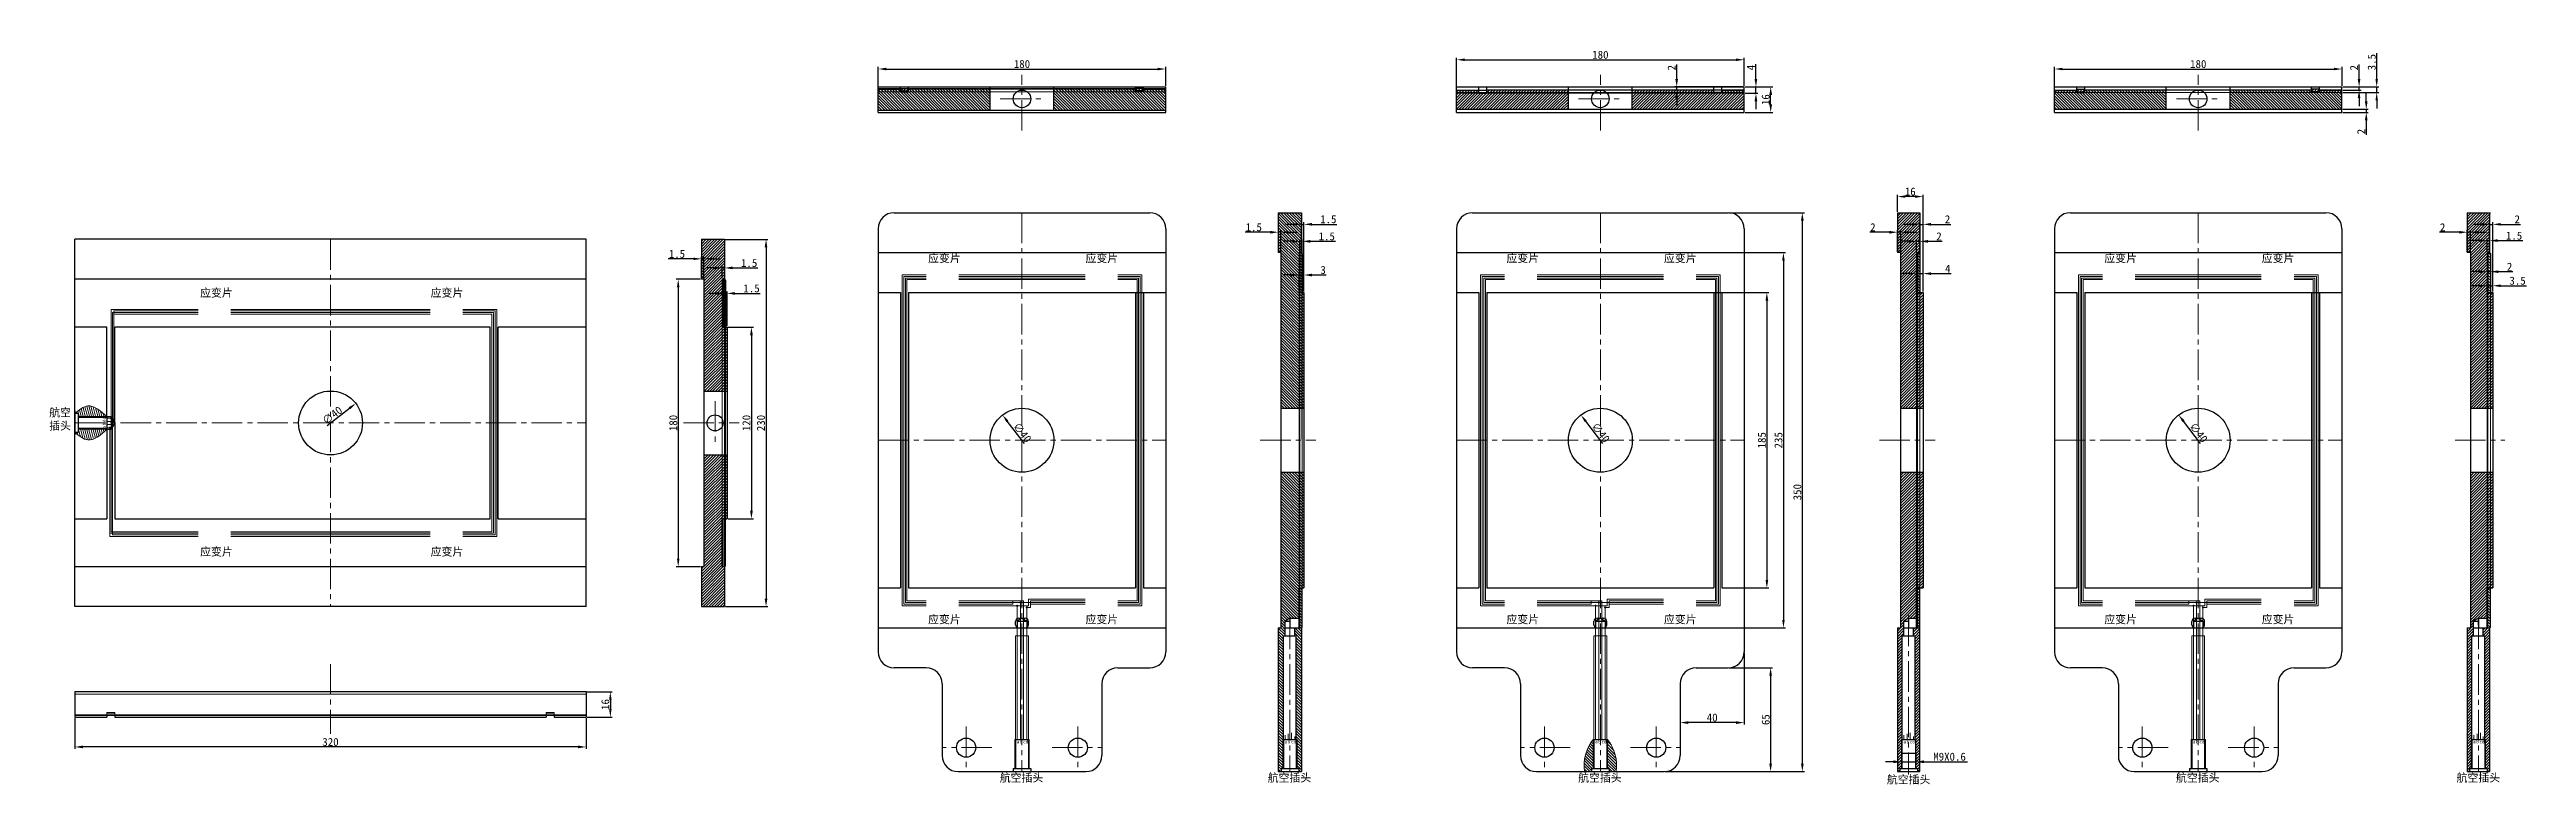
# Model space of a CAD drawing. Header units: inches. Extents: x -20 to 18950, y -1047 to 2551.
# Drawn here: x 15972 to 17522, y -415 to 45 of the extents above; entities that cross this region are included whole.
import ezdxf

# ---------------------------------------------------------------- set-up
doc = ezdxf.new("R2010")
doc.units = ezdxf.units.IN
doc.header["$MEASUREMENT"] = 0
doc.header["$PDSIZE"] = -5
doc.linetypes.add('CENTER2', pattern=[28.574999, 19.049999, -3.175, 3.175, -3.175])
doc.layers.get('0').update_dxf_attribs({"lineweight": 30})
doc.layers.get('Defpoints').update_dxf_attribs({"lineweight": 18})
for name, color, linetype, lineweight in [('10', 7, 'Continuous', 18), ('cen', 1, 'CENTER2', 20), ('dim', 5, 'Continuous', 20), ('hat', 3, 'Continuous', 20)]:
    doc.layers.add(name, color=color, linetype=linetype, lineweight=lineweight)
doc.styles.add('1', font='')
doc.styles.get("Standard").update_dxf_attribs({"font": ''})
doc.styles.get('1').set_extended_font_data('宋体')
doc.styles.get('Standard').set_extended_font_data('宋体')
doc.dimstyles.new('ISO-25', dxfattribs={"dimtxt": 5, "dimasz": 5, "dimexe": 1.25, "dimexo": 0.625, "dimtad": 1, "dimdsep": 46, "dimtxsty": 'Standard', "dimcen": 2.5, "dimdle": 10, "dimadec": 0, "dimazin": 0, "dimtfac": 1, "dimtmove": 0, "dimatfit": 3, "dimfxl": 1, "dimtolj": 1, "dimarcsym": 0})
pattern_1 = [(135, (-7.921, 0), (-0.88388348, -0.88388348), [])]

msp = doc.modelspace()

# ---------------------------------------------------------------- texts
at = {"layer": 'dim', "attachment_point": 1, "style": '1'}
for s, width, insert, char_height in [('应变片', 22.22046, (16521.723, -83.319), 5), ('应变片', 22.22046, (16620.276, -83.319), 5), ('应变片', 22.22046, (16883.809, -83.319), 5), ('应变片', 22.22046, (16982.361, -83.319), 5), ('应变片', 22.22046, (17258.075, -83.319), 5), ('应变片', 22.22046, (17356.628, -83.319), 5), ('应变片', 22.22046, (16065.982, -104.971), 5), ('应变片', 22.22046, (16210.279, -104.971), 5), ('航空插头', 14.42657, (15971.489, -179.917), 5), ('应变片', 22.22046, (16065.982, -267.13), 5), ('应变片', 22.22046, (16210.279, -267.13), 5), ('应变片', 22.22046, (16521.723, -309.494), 5), ('应变片', 22.22046, (16620.276, -309.494), 5), ('应变片', 22.22046, (16883.809, -309.494), 5), ('应变片', 22.22046, (16982.361, -309.494), 5), ('应变片', 22.22046, (17258.075, -309.494), 5), ('应变片', 22.22046, (17356.628, -309.494), 5), ('b', 1.93928, (16579.222, -387.624), 2), ('d', 1.93928, (16582.829, -387.624), 2), ('b', 1.93928, (16746.94, -387.624), 2), ('d', 1.93928, (16750.547, -387.624), 2), ('b', 1.93928, (16941.307, -387.624), 2), ('d', 1.93928, (16944.914, -387.624), 2), ('b', 1.93928, (17134.293, -387.624), 2), ('d', 1.93928, (17137.9, -387.624), 2), ('b', 1.93928, (17315.574, -387.624), 2), ('d', 1.93928, (17319.181, -387.624), 2), ('b', 1.93928, (17490.962, -387.624), 2), ('d', 1.93928, (17494.57, -387.624), 2), ('a', 1.93928, (16577.222, -387.624), 2), ('c', 1.93928, (16581.222, -387.624), 2), ('a', 1.93928, (16744.94, -387.624), 2), ('c', 1.93928, (16748.94, -387.624), 2), ('a', 1.93928, (16939.307, -387.624), 2), ('c', 1.93928, (16943.307, -387.624), 2), ('a', 1.93928, (17132.293, -387.624), 2), ('c', 1.93928, (17136.293, -387.624), 2), ('a', 1.93928, (17313.574, -387.624), 2), ('c', 1.93928, (17317.574, -387.624), 2), ('a', 1.93928, (17488.962, -387.624), 2), ('c', 1.93928, (17492.962, -387.624), 2), ('航空插头', 28.58451, (16566.587, -408.678), 5), ('航空插头', 28.58451, (16734.305, -408.678), 5), ('航空插头', 28.58451, (16928.672, -408.678), 5), ('航空插头', 28.58451, (17121.908, -409.789), 5), ('航空插头', 28.58451, (17302.939, -408.678), 5), ('航空插头', 28.58451, (17478.577, -408.678), 5)]:
    msp.add_mtext_dynamic_manual_height_columns(s, width=width, gutter_width=1, heights=[0], dxfattribs=dict(at, insert=insert, char_height=char_height))
at = {"layer": 'dim', "char_height": 2, "attachment_point": 1, "rotation": 90, "style": '1'}
for s, insert in [('c', (16004.954, -186.837)), ('d', (16004.954, -188.445)), ('b', (16004.954, -190.445)), ('a', (16004.954, -192.445))]:
    msp.add_mtext_dynamic_manual_height_columns(s, width=1.93928, gutter_width=1, heights=[0], dxfattribs=dict(at, insert=insert))

# ---------------------------------------------------------------- blocks, each defined once
blk = doc.blocks.new('*D130')
at = {"layer": 'Defpoints', "color": 0, "transparency": 16777216}
for p in [(16307.6, -357.3), (16307.6, -373.3), (16322.8, -373.3)]:
    blk.add_point(p, dxfattribs=at)
at = {"layer": 'dim', "color": 0, "linetype": 'Continuous', "lineweight": -2, "transparency": 16777216}
for p, q in [((16308.3, -357.3), (16324, -357.3)), ((16322.8, -362.3), (16322.8, -368.3)), ((16308.3, -373.3), (16324, -373.3))]:
    blk.add_line(p, q, dxfattribs=at)
at = {"layer": 'dim', "color": 0, "transparency": 16777216}
for points in [[(16322, -362.3), (16323.6, -362.3), (16322.8, -357.3)], [(16322, -368.3), (16323.6, -368.3), (16322.8, -373.3)]]:
    blk.add_solid(points, dxfattribs=at)
at = {"layer": 'dim', "color": 0, "transparency": 16777216, "insert": (16319.7, -365.3), "char_height": 5, "attachment_point": 5, "rotation": 90}
blk.add_mtext('\\A1;16', dxfattribs=at)
blk = doc.blocks.new('*D131')
at = {"layer": 'Defpoints', "color": 0, "transparency": 16777216}
for p in [(15987.6, -373.3), (16307.6, -373.3), (15987.6, -391.9)]:
    blk.add_point(p, dxfattribs=at)
at = {"layer": 'dim', "color": 0, "linetype": 'Continuous', "lineweight": -2, "transparency": 16777216}
for p, q in [((15987.6, -373.9), (15987.6, -393.1)), ((16307.6, -373.9), (16307.6, -393.1)), ((16302.6, -391.9), (15992.6, -391.9))]:
    blk.add_line(p, q, dxfattribs=at)
at = {"layer": 'dim', "color": 0, "transparency": 16777216}
for points in [[(15992.6, -391), (15992.6, -392.7), (15987.6, -391.9)], [(16302.6, -391), (16302.6, -392.7), (16307.6, -391.9)]]:
    blk.add_solid(points, dxfattribs=at)
at = {"layer": 'dim', "color": 0, "transparency": 16777216, "insert": (16147.6, -388.8), "char_height": 5, "attachment_point": 5}
blk.add_mtext('\\A1;320', dxfattribs=at)
blk = doc.blocks.new('*D132')
at = {"layer": 'Defpoints', "color": 0, "transparency": 16777216}
for p in [(16394.4, -74), (16394.4, -304), (16420.3, -304)]:
    blk.add_point(p, dxfattribs=at)
at = {"layer": 'dim', "color": 0, "linetype": 'Continuous', "lineweight": -2, "transparency": 16777216}
for p, q in [((16395, -74), (16421.5, -74)), ((16420.3, -79), (16420.3, -299)), ((16395, -304), (16421.5, -304))]:
    blk.add_line(p, q, dxfattribs=at)
at = {"layer": 'dim', "color": 0, "transparency": 16777216}
for points in [[(16419.4, -79), (16421.1, -79), (16420.3, -74)], [(16419.4, -299), (16421.1, -299), (16420.3, -304)]]:
    blk.add_solid(points, dxfattribs=at)
at = {"layer": 'dim', "color": 0, "transparency": 16777216, "insert": (16417.1, -189), "char_height": 5, "attachment_point": 5, "rotation": 90}
blk.add_mtext('\\A1;230', dxfattribs=at)
blk = doc.blocks.new('*D133')
at = {"layer": 'Defpoints', "color": 0, "transparency": 16777216}
for p in [(16379.9, -99), (16365.3, -279), (16379.9, -279)]:
    blk.add_point(p, dxfattribs=at)
at = {"layer": 'dim', "color": 0, "linetype": 'Continuous', "lineweight": -2, "transparency": 16777216}
for p, q in [((16379.2, -99), (16364, -99)), ((16365.3, -104), (16365.3, -274)), ((16379.2, -279), (16364, -279))]:
    blk.add_line(p, q, dxfattribs=at)
at = {"layer": 'dim', "color": 0, "transparency": 16777216}
for points in [[(16364.5, -104), (16366.1, -104), (16365.3, -99)], [(16364.5, -274), (16366.1, -274), (16365.3, -279)]]:
    blk.add_solid(points, dxfattribs=at)
at = {"layer": 'dim', "color": 0, "transparency": 16777216, "insert": (16362.2, -189), "char_height": 5, "attachment_point": 5, "rotation": 90}
blk.add_mtext('\\A1;180', dxfattribs=at)
blk = doc.blocks.new('*D134')
at = {"layer": 'Defpoints', "color": 0, "transparency": 16777216}
for p in [(16395.9, -129), (16395.9, -249), (16411.1, -249)]:
    blk.add_point(p, dxfattribs=at)
at = {"layer": 'dim', "color": 0, "linetype": 'Continuous', "lineweight": -2, "transparency": 16777216}
for p, q in [((16396.5, -129), (16412.4, -129)), ((16411.1, -134), (16411.1, -244)), ((16396.5, -249), (16412.4, -249))]:
    blk.add_line(p, q, dxfattribs=at)
at = {"layer": 'dim', "color": 0, "transparency": 16777216}
for points in [[(16410.3, -134), (16412, -134), (16411.1, -129)], [(16410.3, -244), (16412, -244), (16411.1, -249)]]:
    blk.add_solid(points, dxfattribs=at)
at = {"layer": 'dim', "color": 0, "transparency": 16777216, "insert": (16408, -189), "char_height": 5, "attachment_point": 5, "rotation": 90}
blk.add_mtext('\\A1;120', dxfattribs=at)
blk = doc.blocks.new('*D135')
at = {"layer": 'Defpoints', "color": 0, "transparency": 16777216}
for p in [(16381.4, -86.2), (16379.9, -99), (16381.4, -99)]:
    blk.add_point(p, dxfattribs=at)
at = {"layer": 'dim', "color": 0, "linetype": 'Continuous', "lineweight": -2, "transparency": 16777216}
for p, q in [((16374.9, -86.2), (16359.1, -86.2)), ((16379.9, -98.3), (16379.9, -84.9)), ((16381.4, -86.2), (16379.9, -86.2)), ((16381.4, -98.3), (16381.4, -84.9)), ((16386.4, -86.2), (16391.4, -86.2))]:
    blk.add_line(p, q, dxfattribs=at)
at = {"layer": 'dim', "color": 0, "transparency": 16777216}
for points in [[(16374.9, -85.4), (16374.9, -87), (16379.9, -86.2)], [(16386.4, -85.4), (16386.4, -87), (16381.4, -86.2)]]:
    blk.add_solid(points, dxfattribs=at)
at = {"layer": 'dim', "color": 0, "transparency": 16777216, "insert": (16364.5, -83.1), "char_height": 5, "attachment_point": 5}
blk.add_mtext('\\A1;1.5', dxfattribs=at)
blk = doc.blocks.new('*D136')
at = {"layer": 'Defpoints', "color": 0, "transparency": 16777216}
for p in [(16394.4, -91.9), (16392.9, -99), (16394.4, -99)]:
    blk.add_point(p, dxfattribs=at)
at = {"layer": 'dim', "color": 0, "linetype": 'Continuous', "lineweight": -2, "transparency": 16777216}
for p, q in [((16387.9, -91.9), (16382.9, -91.9)), ((16392.9, -98.3), (16392.9, -90.6)), ((16392.9, -91.9), (16394.4, -91.9)), ((16394.4, -98.3), (16394.4, -90.6)), ((16399.4, -91.9), (16415.1, -91.9))]:
    blk.add_line(p, q, dxfattribs=at)
at = {"layer": 'dim', "color": 0, "transparency": 16777216}
for points in [[(16387.9, -91), (16387.9, -92.7), (16392.9, -91.9)], [(16399.4, -91), (16399.4, -92.7), (16394.4, -91.9)]]:
    blk.add_solid(points, dxfattribs=at)
at = {"layer": 'dim', "color": 0, "transparency": 16777216, "insert": (16409.7, -88.8), "char_height": 5, "attachment_point": 5}
blk.add_mtext('\\A1;1.5', dxfattribs=at)
blk = doc.blocks.new('*D137')
at = {"layer": 'Defpoints', "color": 0, "transparency": 16777216}
for p in [(16394.4, -99), (16395.9, -107.8), (16395.9, -129)]:
    blk.add_point(p, dxfattribs=at)
at = {"layer": 'dim', "color": 0, "linetype": 'Continuous', "lineweight": -2, "transparency": 16777216}
for p, q in [((16389.4, -107.8), (16384.4, -107.8)), ((16394.4, -99.6), (16394.4, -109.1)), ((16394.4, -107.8), (16395.9, -107.8)), ((16395.9, -128.3), (16395.9, -106.6)), ((16400.9, -107.8), (16416.6, -107.8))]:
    blk.add_line(p, q, dxfattribs=at)
at = {"layer": 'dim', "color": 0, "transparency": 16777216}
for points in [[(16389.4, -107), (16389.4, -108.7), (16394.4, -107.8)], [(16400.9, -107), (16400.9, -108.7), (16395.9, -107.8)]]:
    blk.add_solid(points, dxfattribs=at)
at = {"layer": 'dim', "color": 0, "transparency": 16777216, "insert": (16411.2, -104.7), "char_height": 5, "attachment_point": 5}
blk.add_mtext('\\A1;1.5', dxfattribs=at)
blk = doc.blocks.new('*D138')
at = {"layer": 'Defpoints', "color": 0, "transparency": 16777216}
for p in [(16163.5, -176.7), (16131.8, -201.2)]:
    blk.add_point(p, dxfattribs=at)
at = {"layer": 'dim', "color": 0, "linetype": 'Continuous', "lineweight": -2, "transparency": 16777216}
blk.add_line((16145.6, -190.5), (16159.5, -179.8), dxfattribs=at)
at = {"layer": 'dim', "color": 0, "transparency": 16777216}
blk.add_solid([(16159, -179.1), (16160, -180.4), (16163.5, -176.7)], dxfattribs=at)
at = {"layer": 'dim', "color": 0, "transparency": 16777216, "insert": (16148.7, -184.2), "char_height": 5, "attachment_point": 5, "rotation": 37.6865}
blk.add_mtext('\\A1;∅40', dxfattribs=at)
blk = doc.blocks.new('*D146')
at = {"layer": 'Defpoints', "color": 0, "transparency": 16777216}
for p in [(16568.3, -184), (16592.7, -215.6)]:
    blk.add_point(p, dxfattribs=at)
at = {"layer": 'dim', "color": 0, "linetype": 'Continuous', "lineweight": -2, "transparency": 16777216}
blk.add_line((16582.1, -201.8), (16571.3, -187.9), dxfattribs=at)
at = {"layer": 'dim', "color": 0, "transparency": 16777216}
blk.add_solid([(16572, -187.4), (16570.7, -188.4), (16568.3, -184)], dxfattribs=at)
at = {"layer": 'dim', "color": 0, "transparency": 16777216, "insert": (16580.7, -195), "char_height": 5, "attachment_point": 5, "rotation": 307.6865}
blk.add_mtext('\\A1;∅40', dxfattribs=at)
blk = doc.blocks.new('*D153')
at = {"layer": 'Defpoints', "color": 0, "transparency": 16777216}
for p in [(16670.5, 32.7), (16490.5, 20), (16670.5, 21.5)]:
    blk.add_point(p, dxfattribs=at)
at = {"layer": 'dim', "color": 0, "linetype": 'Continuous', "lineweight": -2, "transparency": 16777216}
for p, q in [((16490.5, 20.6), (16490.5, 34)), ((16495.5, 32.7), (16665.5, 32.7)), ((16670.5, 22.1), (16670.5, 34))]:
    blk.add_line(p, q, dxfattribs=at)
at = {"layer": 'dim', "color": 0, "transparency": 16777216}
for points in [[(16495.5, 33.5), (16495.5, 31.9), (16490.5, 32.7)], [(16665.5, 33.5), (16665.5, 31.9), (16670.5, 32.7)]]:
    blk.add_solid(points, dxfattribs=at)
at = {"layer": 'dim', "color": 0, "transparency": 16777216, "insert": (16580.5, 35.8), "char_height": 5, "attachment_point": 5}
blk.add_mtext('\\A1;180', dxfattribs=at)
blk = doc.blocks.new('*D157')
at = {"layer": 'Defpoints', "color": 0, "transparency": 16777216}
for p in [(16930.4, -184), (16954.8, -215.6)]:
    blk.add_point(p, dxfattribs=at)
at = {"layer": 'dim', "color": 0, "linetype": 'Continuous', "lineweight": -2, "transparency": 16777216}
blk.add_line((16944.2, -201.8), (16933.4, -187.9), dxfattribs=at)
at = {"layer": 'dim', "color": 0, "transparency": 16777216}
blk.add_solid([(16934.1, -187.4), (16932.8, -188.4), (16930.4, -184)], dxfattribs=at)
at = {"layer": 'dim', "color": 0, "transparency": 16777216, "insert": (16942.8, -195), "char_height": 5, "attachment_point": 5, "rotation": 307.6865}
blk.add_mtext('\\A1;∅40', dxfattribs=at)
blk = doc.blocks.new('*D158')
at = {"layer": 'Defpoints', "color": 0, "transparency": 16777216}
for p in [(17130.6, -69.5), (17128.6, -82.3), (17130.6, -82.3)]:
    blk.add_point(p, dxfattribs=at)
at = {"layer": 'dim', "color": 0, "linetype": 'Continuous', "lineweight": -2, "transparency": 16777216}
for p, q in [((17123.6, -69.5), (17111.2, -69.5)), ((17128.6, -81.7), (17128.6, -68.3)), ((17130.6, -69.5), (17128.6, -69.5)), ((17130.6, -81.7), (17130.6, -68.3)), ((17135.6, -69.5), (17140.6, -69.5))]:
    blk.add_line(p, q, dxfattribs=at)
at = {"layer": 'dim', "color": 0, "transparency": 16777216}
for points in [[(17123.6, -68.7), (17123.6, -70.4), (17128.6, -69.5)], [(17135.6, -68.7), (17135.6, -70.4), (17130.6, -69.5)]]:
    blk.add_solid(points, dxfattribs=at)
at = {"layer": 'dim', "color": 0, "transparency": 16777216, "insert": (17113.2, -66.4), "char_height": 5, "attachment_point": 5}
blk.add_mtext('\\A1;2', dxfattribs=at)
blk = doc.blocks.new('*D156')
at = {"layer": 'Defpoints', "color": 0, "transparency": 16777216}
for p in [(17142.6, -75.2), (17140.6, -82.3), (17142.6, -82.3)]:
    blk.add_point(p, dxfattribs=at)
at = {"layer": 'dim', "color": 0, "linetype": 'Continuous', "lineweight": -2, "transparency": 16777216}
for p, q in [((17135.6, -75.2), (17130.6, -75.2)), ((17140.6, -81.7), (17140.6, -74)), ((17140.6, -75.2), (17142.6, -75.2)), ((17142.6, -81.7), (17142.6, -74)), ((17147.6, -75.2), (17156.6, -75.2))]:
    blk.add_line(p, q, dxfattribs=at)
at = {"layer": 'dim', "color": 0, "transparency": 16777216}
for points in [[(17135.6, -74.4), (17135.6, -76.1), (17140.6, -75.2)], [(17147.6, -74.4), (17147.6, -76.1), (17142.6, -75.2)]]:
    blk.add_solid(points, dxfattribs=at)
at = {"layer": 'dim', "color": 0, "transparency": 16777216, "insert": (17154.6, -72.1), "char_height": 5, "attachment_point": 5}
blk.add_mtext('\\A1;2', dxfattribs=at)
blk = doc.blocks.new('*D159')
at = {"layer": 'Defpoints', "color": 0, "transparency": 16777216}
for p in [(17144.6, -64.6), (17142.6, -82.3), (17144.6, -107.3)]:
    blk.add_point(p, dxfattribs=at)
at = {"layer": 'dim', "color": 0, "linetype": 'Continuous', "lineweight": -2, "transparency": 16777216}
for p, q in [((17137.6, -64.6), (17132.6, -64.6)), ((17142.6, -81.7), (17142.6, -63.3)), ((17142.6, -64.6), (17144.6, -64.6)), ((17144.6, -106.7), (17144.6, -63.3)), ((17149.6, -64.6), (17161.9, -64.6))]:
    blk.add_line(p, q, dxfattribs=at)
at = {"layer": 'dim', "color": 0, "transparency": 16777216}
for points in [[(17137.6, -63.7), (17137.6, -65.4), (17142.6, -64.6)], [(17149.6, -63.7), (17149.6, -65.4), (17144.6, -64.6)]]:
    blk.add_solid(points, dxfattribs=at)
at = {"layer": 'dim', "color": 0, "transparency": 16777216, "insert": (17159.9, -61.4), "char_height": 5, "attachment_point": 5}
blk.add_mtext('\\A1;2', dxfattribs=at)
blk = doc.blocks.new('*D160')
at = {"layer": 'Defpoints', "color": 0, "transparency": 16777216}
for p in [(17140.6, -107.3), (17144.6, -95.4), (17144.6, -107.3)]:
    blk.add_point(p, dxfattribs=at)
at = {"layer": 'dim', "color": 0, "linetype": 'Continuous', "lineweight": -2, "transparency": 16777216}
for p, q in [((17135.6, -95.4), (17130.6, -95.4)), ((17140.6, -106.7), (17140.6, -94.2)), ((17140.6, -95.4), (17144.6, -95.4)), ((17144.6, -106.7), (17144.6, -94.2)), ((17149.6, -95.4), (17162.3, -95.4))]:
    blk.add_line(p, q, dxfattribs=at)
at = {"layer": 'dim', "color": 0, "transparency": 16777216}
for points in [[(17135.6, -94.6), (17135.6, -96.3), (17140.6, -95.4)], [(17149.6, -94.6), (17149.6, -96.3), (17144.6, -95.4)]]:
    blk.add_solid(points, dxfattribs=at)
at = {"layer": 'dim', "color": 0, "transparency": 16777216, "insert": (17160.1, -92.3), "char_height": 5, "attachment_point": 5}
blk.add_mtext('\\A1;4', dxfattribs=at)
blk = doc.blocks.new('*D161')
at = {"layer": 'Defpoints', "color": 0, "transparency": 16777216}
for p in [(17032.6, 38.5), (16852.6, 19.5), (17032.6, 21.5)]:
    blk.add_point(p, dxfattribs=at)
at = {"layer": 'dim', "color": 0, "linetype": 'Continuous', "lineweight": -2, "transparency": 16777216}
for p, q in [((16852.6, 20.1), (16852.6, 39.8)), ((16857.6, 38.5), (17027.6, 38.5)), ((17032.6, 22.1), (17032.6, 39.8))]:
    blk.add_line(p, q, dxfattribs=at)
at = {"layer": 'dim', "color": 0, "transparency": 16777216}
for points in [[(16857.6, 39.3), (16857.6, 37.7), (16852.6, 38.5)], [(17027.6, 39.3), (17027.6, 37.7), (17032.6, 38.5)]]:
    blk.add_solid(points, dxfattribs=at)
at = {"layer": 'dim', "color": 0, "transparency": 16777216, "insert": (16942.6, 41.6), "char_height": 5, "attachment_point": 5}
blk.add_mtext('\\A1;180', dxfattribs=at)
blk = doc.blocks.new('*D162')
at = {"layer": 'Defpoints', "color": 0, "transparency": 16777216}
for p in [(17128.6, -47.2), (17128.6, -57.3), (17144.6, -107.3)]:
    blk.add_point(p, dxfattribs=at)
at = {"layer": 'dim', "color": 0, "linetype": 'Continuous', "lineweight": -2, "transparency": 16777216}
for p, q in [((17128.6, -56.7), (17128.6, -46)), ((17144.6, -106.7), (17144.6, -46)), ((17139.6, -47.2), (17133.6, -47.2))]:
    blk.add_line(p, q, dxfattribs=at)
at = {"layer": 'dim', "color": 0, "transparency": 16777216}
for points in [[(17133.6, -46.4), (17133.6, -48), (17128.6, -47.2)], [(17139.6, -46.4), (17139.6, -48), (17144.6, -47.2)]]:
    blk.add_solid(points, dxfattribs=at)
at = {"layer": 'dim', "color": 0, "transparency": 16777216, "insert": (17136.6, -44.1), "char_height": 5, "attachment_point": 5}
blk.add_mtext('\\A1;16', dxfattribs=at)
blk = doc.blocks.new('*D163')
at = {"layer": 'Defpoints', "color": 0, "transparency": 16777216}
for p in [(17032.6, 21.5), (17049.2, 21.5), (17032.6, 5.5)]:
    blk.add_point(p, dxfattribs=at)
at = {"layer": 'dim', "color": 0, "linetype": 'Continuous', "lineweight": -2, "transparency": 16777216}
for p, q in [((17033.2, 21.5), (17050.5, 21.5)), ((17049.2, 10.5), (17049.2, 16.5)), ((17033.2, 5.5), (17050.5, 5.5))]:
    blk.add_line(p, q, dxfattribs=at)
at = {"layer": 'dim', "color": 0, "transparency": 16777216}
for points in [[(17048.4, 16.5), (17050.1, 16.5), (17049.2, 21.5)], [(17048.4, 10.5), (17050.1, 10.5), (17049.2, 5.5)]]:
    blk.add_solid(points, dxfattribs=at)
at = {"layer": 'dim', "color": 0, "transparency": 16777216, "insert": (17046.1, 13.5), "char_height": 5, "attachment_point": 5, "rotation": 90}
blk.add_mtext('\\A1;16', dxfattribs=at)
blk = doc.blocks.new('*D164')
at = {"layer": 'Defpoints', "color": 0, "transparency": 16777216}
for p in [(17032.6, 21.5), (17032.6, 17.5), (17040, 21.5)]:
    blk.add_point(p, dxfattribs=at)
at = {"layer": 'dim', "color": 0, "linetype": 'Continuous', "lineweight": -2, "transparency": 16777216}
for p, q in [((17040, 26.5), (17040, 35.8)), ((17033.2, 21.5), (17041.2, 21.5)), ((17033.2, 17.5), (17041.2, 17.5)), ((17040, 17.5), (17040, 21.5)), ((17040, 12.5), (17040, 7.5))]:
    blk.add_line(p, q, dxfattribs=at)
at = {"layer": 'dim', "color": 0, "transparency": 16777216}
for points in [[(17039.1, 26.5), (17040.8, 26.5), (17040, 21.5)], [(17039.1, 12.5), (17040.8, 12.5), (17040, 17.5)]]:
    blk.add_solid(points, dxfattribs=at)
at = {"layer": 'dim', "color": 0, "transparency": 16777216, "insert": (17036.8, 33.6), "char_height": 5, "attachment_point": 5, "rotation": 90}
blk.add_mtext('\\A1;4', dxfattribs=at)
blk = doc.blocks.new('*D165')
at = {"layer": 'Defpoints', "color": 0, "transparency": 16777216}
for p in [(16990.4, 21.5), (17013.6, 19.5), (17032.6, 21.5)]:
    blk.add_point(p, dxfattribs=at)
at = {"layer": 'dim', "color": 0, "linetype": 'Continuous', "lineweight": -2, "transparency": 16777216}
for p, q in [((16990.4, 26.5), (16990.4, 35.5)), ((17032, 21.5), (16989.1, 21.5)), ((17013, 19.5), (16989.1, 19.5)), ((16990.4, 19.5), (16990.4, 21.5)), ((16990.4, 14.5), (16990.4, 9.5))]:
    blk.add_line(p, q, dxfattribs=at)
at = {"layer": 'dim', "color": 0, "transparency": 16777216}
for points in [[(16989.5, 26.5), (16991.2, 26.5), (16990.4, 21.5)], [(16989.5, 14.5), (16991.2, 14.5), (16990.4, 19.5)]]:
    blk.add_solid(points, dxfattribs=at)
at = {"layer": 'dim', "color": 0, "transparency": 16777216, "insert": (16987.2, 33.5), "char_height": 5, "attachment_point": 5, "rotation": 90}
blk.add_mtext('\\A1;2', dxfattribs=at)
blk = doc.blocks.new('*D166')
at = {"layer": 'Defpoints', "color": 0, "transparency": 16777216}
for p in [(17032.6, -82.3), (17032.6, -317.3), (17057.2, -317.3)]:
    blk.add_point(p, dxfattribs=at)
at = {"layer": 'dim', "color": 0, "linetype": 'Continuous', "lineweight": -2, "transparency": 16777216}
for p, q in [((17033.2, -82.3), (17058.4, -82.3)), ((17057.2, -87.3), (17057.2, -312.3)), ((17033.2, -317.3), (17058.4, -317.3))]:
    blk.add_line(p, q, dxfattribs=at)
at = {"layer": 'dim', "color": 0, "transparency": 16777216}
for points in [[(17056.4, -87.3), (17058, -87.3), (17057.2, -82.3)], [(17056.4, -312.3), (17058, -312.3), (17057.2, -317.3)]]:
    blk.add_solid(points, dxfattribs=at)
at = {"layer": 'dim', "color": 0, "transparency": 16777216, "insert": (17054.1, -199.8), "char_height": 5, "attachment_point": 5, "rotation": 90}
blk.add_mtext('\\A1;235', dxfattribs=at)
blk = doc.blocks.new('*D167')
at = {"layer": 'Defpoints', "color": 0, "transparency": 16777216}
for p in [(17032.6, -107.3), (17032.6, -292.3), (17046.8, -292.3)]:
    blk.add_point(p, dxfattribs=at)
at = {"layer": 'dim', "color": 0, "linetype": 'Continuous', "lineweight": -2, "transparency": 16777216}
for p, q in [((17033.2, -107.3), (17048.1, -107.3)), ((17046.8, -112.3), (17046.8, -287.3)), ((17033.2, -292.3), (17048.1, -292.3))]:
    blk.add_line(p, q, dxfattribs=at)
at = {"layer": 'dim', "color": 0, "transparency": 16777216}
for points in [[(17046, -112.3), (17047.7, -112.3), (17046.8, -107.3)], [(17046, -287.3), (17047.7, -287.3), (17046.8, -292.3)]]:
    blk.add_solid(points, dxfattribs=at)
at = {"layer": 'dim', "color": 0, "transparency": 16777216, "insert": (17043.7, -199.8), "char_height": 5, "attachment_point": 5, "rotation": 90}
blk.add_mtext('\\A1;185', dxfattribs=at)
blk = doc.blocks.new('*D168')
at = {"layer": 'Defpoints', "color": 0, "transparency": 16777216}
for p in [(17022.6, -57.3), (16982.6, -407.3), (17069, -407.3)]:
    blk.add_point(p, dxfattribs=at)
at = {"layer": 'dim', "color": 0, "linetype": 'Continuous', "lineweight": -2, "transparency": 16777216}
for p, q in [((17023.2, -57.3), (17070.3, -57.3)), ((17069, -62.3), (17069, -402.3)), ((16983.2, -407.3), (17070.3, -407.3))]:
    blk.add_line(p, q, dxfattribs=at)
at = {"layer": 'dim', "color": 0, "transparency": 16777216}
for points in [[(17068.2, -62.3), (17069.9, -62.3), (17069, -57.3)], [(17068.2, -402.3), (17069.9, -402.3), (17069, -407.3)]]:
    blk.add_solid(points, dxfattribs=at)
at = {"layer": 'dim', "color": 0, "transparency": 16777216, "insert": (17065.9, -232.3), "char_height": 5, "attachment_point": 5, "rotation": 90}
blk.add_mtext('\\A1;350', dxfattribs=at)
blk = doc.blocks.new('*D169')
at = {"layer": 'Defpoints', "color": 0, "transparency": 16777216}
for p in [(17022.6, -342.3), (16982.6, -407.3), (17049.2, -407.3)]:
    blk.add_point(p, dxfattribs=at)
at = {"layer": 'dim', "color": 0, "linetype": 'Continuous', "lineweight": -2, "transparency": 16777216}
for p, q in [((17023.2, -342.3), (17050.4, -342.3)), ((17049.2, -347.3), (17049.2, -402.3)), ((16983.2, -407.3), (17050.4, -407.3))]:
    blk.add_line(p, q, dxfattribs=at)
at = {"layer": 'dim', "color": 0, "transparency": 16777216}
for points in [[(17048.3, -347.3), (17050, -347.3), (17049.2, -342.3)], [(17048.3, -402.3), (17050, -402.3), (17049.2, -407.3)]]:
    blk.add_solid(points, dxfattribs=at)
at = {"layer": 'dim', "color": 0, "transparency": 16777216, "insert": (17046.1, -374.8), "char_height": 5, "attachment_point": 5, "rotation": 90}
blk.add_mtext('\\A1;65', dxfattribs=at)
blk = doc.blocks.new('*D170')
at = {"layer": 'Defpoints', "color": 0, "transparency": 16777216}
for p in [(17032.6, -332.3), (16992.6, -352.3), (16992.6, -376.6)]:
    blk.add_point(p, dxfattribs=at)
at = {"layer": 'dim', "color": 0, "linetype": 'Continuous', "lineweight": -2, "transparency": 16777216}
for p, q in [((17032.6, -332.9), (17032.6, -377.9)), ((16992.6, -352.9), (16992.6, -377.9)), ((17027.6, -376.6), (16997.6, -376.6))]:
    blk.add_line(p, q, dxfattribs=at)
at = {"layer": 'dim', "color": 0, "transparency": 16777216}
for points in [[(16997.6, -375.8), (16997.6, -377.5), (16992.6, -376.6)], [(17027.6, -375.8), (17027.6, -377.5), (17032.6, -376.6)]]:
    blk.add_solid(points, dxfattribs=at)
at = {"layer": 'dim', "color": 0, "transparency": 16777216, "insert": (17012.6, -373.5), "char_height": 5, "attachment_point": 5}
blk.add_mtext('\\A1;40', dxfattribs=at)
blk = doc.blocks.new('*D171')
at = {"layer": 'Defpoints', "color": 0, "transparency": 16777216}
for p in [(17131.1, -395.8), (17140.1, -395.8), (17140.1, -401.2)]:
    blk.add_point(p, dxfattribs=at)
at = {"layer": 'dim', "color": 0, "linetype": 'Continuous', "lineweight": -2, "transparency": 16777216}
for p, q in [((17126.1, -401.2), (17121.1, -401.2)), ((17131.1, -396.4), (17131.1, -402.4)), ((17131.1, -401.2), (17140.1, -401.2)), ((17140.1, -396.4), (17140.1, -402.4)), ((17145.1, -401.2), (17172.4, -401.2))]:
    blk.add_line(p, q, dxfattribs=at)
at = {"layer": 'dim', "color": 0, "transparency": 16777216}
for points in [[(17126.1, -400.3), (17126.1, -402), (17131.1, -401.2)], [(17145.1, -400.3), (17145.1, -402), (17140.1, -401.2)]]:
    blk.add_solid(points, dxfattribs=at)
at = {"layer": 'dim', "color": 0, "transparency": 16777216, "insert": (17161.2, -398), "char_height": 5, "attachment_point": 5}
blk.add_mtext('\\A1;M9X0.6', dxfattribs=at)
blk = doc.blocks.new('*D173')
at = {"layer": 'Defpoints', "color": 0, "transparency": 16777216}
for p in [(17304.6, -184), (17329.1, -215.6)]:
    blk.add_point(p, dxfattribs=at)
at = {"layer": 'dim', "color": 0, "linetype": 'Continuous', "lineweight": -2, "transparency": 16777216}
blk.add_line((17318.4, -201.8), (17307.7, -187.9), dxfattribs=at)
at = {"layer": 'dim', "color": 0, "transparency": 16777216}
blk.add_solid([(17308.4, -187.4), (17307, -188.4), (17304.6, -184)], dxfattribs=at)
at = {"layer": 'dim', "color": 0, "transparency": 16777216, "insert": (17317.1, -195), "char_height": 5, "attachment_point": 5, "rotation": 307.6865}
blk.add_mtext('\\A1;∅40', dxfattribs=at)
blk = doc.blocks.new('*D174')
at = {"layer": 'Defpoints', "color": 0, "transparency": 16777216}
for p in [(17487.3, -69.5), (17485.3, -82.3), (17487.3, -82.3)]:
    blk.add_point(p, dxfattribs=at)
at = {"layer": 'dim', "color": 0, "linetype": 'Continuous', "lineweight": -2, "transparency": 16777216}
for p, q in [((17480.3, -69.5), (17467.9, -69.5)), ((17485.3, -81.7), (17485.3, -68.3)), ((17487.3, -69.5), (17485.3, -69.5)), ((17487.3, -81.7), (17487.3, -68.3)), ((17492.3, -69.5), (17497.3, -69.5))]:
    blk.add_line(p, q, dxfattribs=at)
at = {"layer": 'dim', "color": 0, "transparency": 16777216}
for points in [[(17480.3, -68.7), (17480.3, -70.4), (17485.3, -69.5)], [(17492.3, -68.7), (17492.3, -70.4), (17487.3, -69.5)]]:
    blk.add_solid(points, dxfattribs=at)
at = {"layer": 'dim', "color": 0, "transparency": 16777216, "insert": (17469.9, -66.4), "char_height": 5, "attachment_point": 5}
blk.add_mtext('\\A1;2', dxfattribs=at)
blk = doc.blocks.new('*D172')
at = {"layer": 'Defpoints', "color": 0, "transparency": 16777216}
for p in [(17497.8, -82.3), (17499.8, -82.8), (17499.8, -94.2)]:
    blk.add_point(p, dxfattribs=at)
at = {"layer": 'dim', "color": 0, "linetype": 'Continuous', "lineweight": -2, "transparency": 16777216}
for p, q in [((17497.8, -82.9), (17497.8, -95.5)), ((17499.8, -83.4), (17499.8, -95.5)), ((17492.8, -94.2), (17487.8, -94.2)), ((17497.8, -94.2), (17499.8, -94.2)), ((17504.8, -94.2), (17513.8, -94.2))]:
    blk.add_line(p, q, dxfattribs=at)
at = {"layer": 'dim', "color": 0, "transparency": 16777216}
for points in [[(17492.8, -93.4), (17492.8, -95.1), (17497.8, -94.2)], [(17504.8, -93.4), (17504.8, -95.1), (17499.8, -94.2)]]:
    blk.add_solid(points, dxfattribs=at)
at = {"layer": 'dim', "color": 0, "transparency": 16777216, "insert": (17511.8, -91.1), "char_height": 5, "attachment_point": 5}
blk.add_mtext('\\A1;2', dxfattribs=at)
blk = doc.blocks.new('*D175')
at = {"layer": 'Defpoints', "color": 0, "transparency": 16777216}
for p in [(17499.3, -75.2), (17501.3, -64.6), (17501.3, -107.3)]:
    blk.add_point(p, dxfattribs=at)
at = {"layer": 'dim', "color": 0, "linetype": 'Continuous', "lineweight": -2, "transparency": 16777216}
for p, q in [((17494.3, -64.6), (17489.3, -64.6)), ((17499.3, -74.6), (17499.3, -63.3)), ((17499.3, -64.6), (17501.3, -64.6)), ((17501.3, -106.7), (17501.3, -63.3)), ((17506.3, -64.6), (17518.6, -64.6))]:
    blk.add_line(p, q, dxfattribs=at)
at = {"layer": 'dim', "color": 0, "transparency": 16777216}
for points in [[(17494.3, -63.7), (17494.3, -65.4), (17499.3, -64.6)], [(17506.3, -63.7), (17506.3, -65.4), (17501.3, -64.6)]]:
    blk.add_solid(points, dxfattribs=at)
at = {"layer": 'dim', "color": 0, "transparency": 16777216, "insert": (17516.6, -61.4), "char_height": 5, "attachment_point": 5}
blk.add_mtext('\\A1;2', dxfattribs=at)
blk = doc.blocks.new('*D176')
at = {"layer": 'Defpoints', "color": 0, "transparency": 16777216}
for p in [(17497.8, -107.3), (17501.3, -103), (17501.3, -107.3)]:
    blk.add_point(p, dxfattribs=at)
at = {"layer": 'dim', "color": 0, "linetype": 'Continuous', "lineweight": -2, "transparency": 16777216}
for p, q in [((17492.8, -103), (17487.8, -103)), ((17497.8, -106.7), (17497.8, -101.8)), ((17497.8, -103), (17501.3, -103)), ((17501.3, -106.7), (17501.3, -101.8)), ((17506.3, -103), (17522.4, -103))]:
    blk.add_line(p, q, dxfattribs=at)
at = {"layer": 'dim', "color": 0, "transparency": 16777216}
for points in [[(17492.8, -102.2), (17492.8, -103.9), (17497.8, -103)], [(17506.3, -102.2), (17506.3, -103.9), (17501.3, -103)]]:
    blk.add_solid(points, dxfattribs=at)
at = {"layer": 'dim', "color": 0, "transparency": 16777216, "insert": (17516.8, -99.9), "char_height": 5, "attachment_point": 5}
blk.add_mtext('\\A1;3.5', dxfattribs=at)
blk = doc.blocks.new('*D177')
at = {"layer": 'Defpoints', "color": 0, "transparency": 16777216}
for p in [(17406.9, 32.7), (17226.9, 19.5), (17406.9, 21.5)]:
    blk.add_point(p, dxfattribs=at)
at = {"layer": 'dim', "color": 0, "linetype": 'Continuous', "lineweight": -2, "transparency": 16777216}
for p, q in [((17226.9, 20.1), (17226.9, 34)), ((17231.9, 32.7), (17401.9, 32.7)), ((17406.9, 22.1), (17406.9, 34))]:
    blk.add_line(p, q, dxfattribs=at)
at = {"layer": 'dim', "color": 0, "transparency": 16777216}
for points in [[(17231.9, 33.5), (17231.9, 31.9), (17226.9, 32.7)], [(17401.9, 33.5), (17401.9, 31.9), (17406.9, 32.7)]]:
    blk.add_solid(points, dxfattribs=at)
at = {"layer": 'dim', "color": 0, "transparency": 16777216, "insert": (17316.9, 35.8), "char_height": 5, "attachment_point": 5}
blk.add_mtext('\\A1;180', dxfattribs=at)
blk = doc.blocks.new('*D178')
at = {"layer": 'Defpoints', "color": 0, "transparency": 16777216}
for p in [(17406.9, 7.5), (17406.9, 5.5), (17422.1, 5.5)]:
    blk.add_point(p, dxfattribs=at)
at = {"layer": 'dim', "color": 0, "linetype": 'Continuous', "lineweight": -2, "transparency": 16777216}
for p, q in [((17422.1, 12.5), (17422.1, 17.5)), ((17407.5, 7.5), (17423.3, 7.5)), ((17407.5, 5.5), (17423.3, 5.5)), ((17422.1, 7.5), (17422.1, 5.5)), ((17422.1, 0.5), (17422.1, -8.5))]:
    blk.add_line(p, q, dxfattribs=at)
at = {"layer": 'dim', "color": 0, "transparency": 16777216}
for points in [[(17421.2, 12.5), (17422.9, 12.5), (17422.1, 7.5)], [(17421.2, 0.5), (17422.9, 0.5), (17422.1, 5.5)]]:
    blk.add_solid(points, dxfattribs=at)
at = {"layer": 'dim', "color": 0, "transparency": 16777216, "insert": (17418.9, -6.5), "char_height": 5, "attachment_point": 5, "rotation": 90}
blk.add_mtext('\\A1;2', dxfattribs=at)
blk = doc.blocks.new('*D179')
at = {"layer": 'Defpoints', "color": 0, "transparency": 16777216}
for p in [(17406.9, 21.5), (17406.9, 19.5), (17417.6, 19.5)]:
    blk.add_point(p, dxfattribs=at)
at = {"layer": 'dim', "color": 0, "linetype": 'Continuous', "lineweight": -2, "transparency": 16777216}
for p, q in [((17417.6, 26.5), (17417.6, 35.5)), ((17407.5, 21.5), (17418.8, 21.5)), ((17407.5, 19.5), (17418.8, 19.5)), ((17417.6, 19.5), (17417.6, 21.5)), ((17417.6, 14.5), (17417.6, 9.5))]:
    blk.add_line(p, q, dxfattribs=at)
at = {"layer": 'dim', "color": 0, "transparency": 16777216}
for points in [[(17416.7, 26.5), (17418.4, 26.5), (17417.6, 21.5)], [(17416.7, 14.5), (17418.4, 14.5), (17417.6, 19.5)]]:
    blk.add_solid(points, dxfattribs=at)
at = {"layer": 'dim', "color": 0, "transparency": 16777216, "insert": (17414.4, 33.5), "char_height": 5, "attachment_point": 5, "rotation": 90}
blk.add_mtext('\\A1;2', dxfattribs=at)
blk = doc.blocks.new('*D180')
at = {"layer": 'Defpoints', "color": 0, "transparency": 16777216}
for p in [(17406.9, 21.5), (17406.9, 18), (17428.6, 18)]:
    blk.add_point(p, dxfattribs=at)
at = {"layer": 'dim', "color": 0, "linetype": 'Continuous', "lineweight": -2, "transparency": 16777216}
for p, q in [((17428.6, 26.5), (17428.6, 42.6)), ((17407.5, 21.5), (17429.9, 21.5)), ((17407.5, 18), (17429.9, 18)), ((17428.6, 18), (17428.6, 21.5)), ((17428.6, 13), (17428.6, 8))]:
    blk.add_line(p, q, dxfattribs=at)
at = {"layer": 'dim', "color": 0, "transparency": 16777216}
for points in [[(17427.8, 26.5), (17429.4, 26.5), (17428.6, 21.5)], [(17427.8, 13), (17429.4, 13), (17428.6, 18)]]:
    blk.add_solid(points, dxfattribs=at)
at = {"layer": 'dim', "color": 0, "transparency": 16777216, "insert": (17425.5, 37), "char_height": 5, "attachment_point": 5, "rotation": 90}
blk.add_mtext('\\A1;3.5', dxfattribs=at)
blk = doc.blocks.new('*D181')
at = {"layer": 'Defpoints', "color": 0, "transparency": 16777216}
for p in [(17499.3, -74.8), (17497.8, -82.3), (17499.3, -82.3)]:
    blk.add_point(p, dxfattribs=at)
at = {"layer": 'dim', "color": 0, "linetype": 'Continuous', "lineweight": -2, "transparency": 16777216}
for p, q in [((17492.8, -74.8), (17487.8, -74.8)), ((17497.8, -81.7), (17497.8, -73.5)), ((17497.8, -74.8), (17499.3, -74.8)), ((17499.3, -81.7), (17499.3, -73.5)), ((17504.3, -74.8), (17520, -74.8))]:
    blk.add_line(p, q, dxfattribs=at)
at = {"layer": 'dim', "color": 0, "transparency": 16777216}
for points in [[(17492.8, -73.9), (17492.8, -75.6), (17497.8, -74.8)], [(17504.3, -73.9), (17504.3, -75.6), (17499.3, -74.8)]]:
    blk.add_solid(points, dxfattribs=at)
at = {"layer": 'dim', "color": 0, "transparency": 16777216, "insert": (17514.6, -71.7), "char_height": 5, "attachment_point": 5}
blk.add_mtext('\\A1;1.5', dxfattribs=at)
blk = doc.blocks.new('*D183')
at = {"layer": 'Defpoints', "color": 0, "transparency": 16777216}
for p in [(16742.5, -69.5), (16741, -82.3), (16742.5, -82.3)]:
    blk.add_point(p, dxfattribs=at)
at = {"layer": 'dim', "color": 0, "linetype": 'Continuous', "lineweight": -2, "transparency": 16777216}
for p, q in [((16736, -69.5), (16720.3, -69.5)), ((16741, -81.7), (16741, -68.3)), ((16742.5, -69.5), (16741, -69.5)), ((16742.5, -81.7), (16742.5, -68.3)), ((16747.5, -69.5), (16752.5, -69.5))]:
    blk.add_line(p, q, dxfattribs=at)
at = {"layer": 'dim', "color": 0, "transparency": 16777216}
for points in [[(16736, -68.7), (16736, -70.4), (16741, -69.5)], [(16747.5, -68.7), (16747.5, -70.4), (16742.5, -69.5)]]:
    blk.add_solid(points, dxfattribs=at)
at = {"layer": 'dim', "color": 0, "transparency": 16777216, "insert": (16725.6, -66.4), "char_height": 5, "attachment_point": 5}
blk.add_mtext('\\A1;1.5', dxfattribs=at)
blk = doc.blocks.new('*D182')
at = {"layer": 'Defpoints', "color": 0, "transparency": 16777216}
for p in [(16756, -75.2), (16754.5, -82.3), (16756, -199.8)]:
    blk.add_point(p, dxfattribs=at)
at = {"layer": 'dim', "color": 0, "linetype": 'Continuous', "lineweight": -2, "transparency": 16777216}
for p, q in [((16749.5, -75.2), (16744.5, -75.2)), ((16754.5, -81.7), (16754.5, -74)), ((16754.5, -75.2), (16756, -75.2)), ((16756, -199.2), (16756, -74)), ((16761, -75.2), (16776.7, -75.2))]:
    blk.add_line(p, q, dxfattribs=at)
at = {"layer": 'dim', "color": 0, "transparency": 16777216}
for points in [[(16749.5, -74.4), (16749.5, -76.1), (16754.5, -75.2)], [(16761, -74.4), (16761, -76.1), (16756, -75.2)]]:
    blk.add_solid(points, dxfattribs=at)
at = {"layer": 'dim', "color": 0, "transparency": 16777216, "insert": (16771.3, -72.1), "char_height": 5, "attachment_point": 5}
blk.add_mtext('\\A1;1.5', dxfattribs=at)
blk = doc.blocks.new('*D184')
at = {"layer": 'Defpoints', "color": 0, "transparency": 16777216}
for p in [(16757, -64.6), (16755.5, -82.3), (16757, -107.3)]:
    blk.add_point(p, dxfattribs=at)
at = {"layer": 'dim', "color": 0, "linetype": 'Continuous', "lineweight": -2, "transparency": 16777216}
for p, q in [((16750.5, -64.6), (16745.5, -64.6)), ((16755.5, -81.7), (16755.5, -63.3)), ((16755.5, -64.6), (16757, -64.6)), ((16757, -106.7), (16757, -63.3)), ((16762, -64.6), (16777.7, -64.6))]:
    blk.add_line(p, q, dxfattribs=at)
at = {"layer": 'dim', "color": 0, "transparency": 16777216}
for points in [[(16750.5, -63.7), (16750.5, -65.4), (16755.5, -64.6)], [(16762, -63.7), (16762, -65.4), (16757, -64.6)]]:
    blk.add_solid(points, dxfattribs=at)
at = {"layer": 'dim', "color": 0, "transparency": 16777216, "insert": (16772.3, -61.4), "char_height": 5, "attachment_point": 5}
blk.add_mtext('\\A1;1.5', dxfattribs=at)
blk = doc.blocks.new('*D185')
at = {"layer": 'Defpoints', "color": 0, "transparency": 16777216}
for p in [(16754, -107.3), (16757, -96.3), (16757, -107.3)]:
    blk.add_point(p, dxfattribs=at)
at = {"layer": 'dim', "color": 0, "linetype": 'Continuous', "lineweight": -2, "transparency": 16777216}
for p, q in [((16749, -96.3), (16744, -96.3)), ((16754, -106.7), (16754, -95.1)), ((16754, -96.3), (16757, -96.3)), ((16757, -106.7), (16757, -95.1)), ((16762, -96.3), (16770.9, -96.3))]:
    blk.add_line(p, q, dxfattribs=at)
at = {"layer": 'dim', "color": 0, "transparency": 16777216}
for points in [[(16749, -95.5), (16749, -97.2), (16754, -96.3)], [(16762, -95.5), (16762, -97.2), (16757, -96.3)]]:
    blk.add_solid(points, dxfattribs=at)
at = {"layer": 'dim', "color": 0, "transparency": 16777216, "insert": (16769, -93.2), "char_height": 5, "attachment_point": 5}
blk.add_mtext('\\A1;3', dxfattribs=at)

# ---------------------------------------------------------------- dimensions: what is measured, and where the dimension line sits
at = {"layer": 'dim'}
for base, p1, p2, angle, picture, middle in [((16670.51, 32.715), (16490.51, 19.977), (16670.51, 21.477), 180, '*D153', (16580.51, 32.715)), ((17032.595, 38.502), (16852.595, 19.477), (17032.595, 21.477), 180, '*D161', (16942.595, 38.502)), ((16990.359, 21.477), (17013.595, 19.477), (17032.595, 21.477), 90, '*D165', (16990.359, 33.485)), ((17406.862, 32.715), (17226.862, 19.477), (17406.862, 21.477), 180, '*D177', (17316.862, 32.715)), ((17428.601, 17.977), (17406.862, 21.477), (17406.862, 17.977), 90, '*D180', (17428.601, 37.033)), ((17417.569, 19.477), (17406.862, 21.477), (17406.862, 19.477), 90, '*D179', (17417.569, 33.485)), ((17049.233, 21.477), (17032.595, 5.477), (17032.595, 21.477), 90, '*D163', (17049.233, 13.477)), ((16420.263, -303.96), (16394.355, -73.96), (16394.355, -303.96), 90, '*D132', (16420.263, -188.96)), ((17057.19, -317.309), (17032.595, -82.309), (17032.595, -317.309), 90, '*D166', (17057.19, -199.809))]:
    dim = msp.add_linear_dim(base=base, p1=p1, p2=p2, angle=angle, dimstyle='ISO-25', dxfattribs=at)
    dim.commit()
    dim.dimension.update_dxf_attribs({"geometry": picture, "text_midpoint": middle, "dimtype": 160})
for base, p1, p2, picture, middle in [((17039.968, 21.477), (17032.595, 17.477), (17032.595, 21.477), '*D164', (17036.843, 33.639)), ((17422.054, 5.477), (17406.862, 7.477), (17406.862, 5.477), '*D178', (17418.929, -6.53)), ((17069.028, -407.309), (17022.595, -57.309), (16982.595, -407.309), '*D168', (17065.903, -232.309)), ((16365.288, -278.96), (16379.855, -98.96), (16379.855, -278.96), '*D133', (16362.163, -188.96)), ((17046.818, -292.309), (17032.595, -107.309), (17032.595, -292.309), '*D167', (17043.693, -199.809)), ((16411.125, -248.96), (16395.855, -128.96), (16395.855, -248.96), '*D134', (16408, -188.96)), ((17049.179, -407.309), (17022.595, -342.309), (16982.595, -407.309), '*D169', (17046.054, -374.809)), ((16322.786, -373.252), (16307.641, -357.252), (16307.641, -373.252), '*D130', (16319.661, -365.252))]:
    dim = msp.add_linear_dim(base=base, p1=p1, p2=p2, angle=90, dimstyle='ISO-25', dxfattribs=at)
    dim.commit()
    dim.dimension.update_dxf_attribs({"geometry": picture, "text_midpoint": middle})
for base, p1, p2, picture, middle in [((17128.581, -47.2), (17144.581, -107.309), (17128.581, -57.309), '*D162', (17136.581, -47.2)), ((16756.978, -64.56), (16755.478, -82.309), (16756.978, -107.309), '*D184', (16772.337, -64.56)), ((17144.581, -64.56), (17142.581, -82.309), (17144.581, -107.309), '*D159', (17159.941, -64.56)), ((17501.25, -64.56), (17499.25, -75.226), (17501.25, -107.309), '*D175', (17516.61, -64.56)), ((16742.478, -69.54), (16740.978, -82.309), (16742.478, -82.309), '*D183', (16725.618, -69.54)), ((17130.581, -69.54), (17128.581, -82.309), (17130.581, -82.309), '*D158', (17113.221, -69.54)), ((17487.25, -69.54), (17485.25, -82.309), (17487.25, -82.309), '*D174', (17469.891, -69.54)), ((17499.25, -74.781), (17497.75, -82.309), (17499.25, -82.309), '*D181', (17514.61, -74.781)), ((16381.355, -86.192), (16379.855, -98.96), (16381.355, -98.96), '*D135', (16364.496, -86.192)), ((16756.978, -96.346), (16753.978, -107.309), (16756.978, -107.309), '*D185', (16768.957, -96.346)), ((17144.581, -95.426), (17140.581, -107.309), (17144.581, -107.309), '*D160', (17160.136, -95.426)), ((17499.75, -94.234), (17497.75, -82.309), (17499.75, -82.809), '*D172', (17511.758, -94.234)), ((16395.855, -107.826), (16394.355, -98.96), (16395.855, -128.96), '*D137', (16411.215, -107.826)), ((17501.25, -103.026), (17497.75, -107.309), (17501.25, -107.309), '*D176', (17516.806, -103.026))]:
    dim = msp.add_linear_dim(base=base, p1=p1, p2=p2, dimstyle='ISO-25', dxfattribs=at)
    dim.commit()
    dim.dimension.update_dxf_attribs({"geometry": picture, "text_midpoint": middle, "dimtype": 160})
for base, p1, p2, picture, middle in [((16755.978, -75.226), (16754.478, -82.309), (16755.978, -199.809), '*D182', (16771.337, -72.101)), ((17142.581, -75.226), (17140.581, -82.309), (17142.581, -82.309), '*D156', (17154.589, -72.101)), ((16394.355, -91.877), (16392.855, -98.96), (16394.355, -98.96), '*D136', (16409.715, -88.752)), ((16992.595, -376.63), (17032.595, -332.309), (16992.595, -352.309), '*D170', (17012.595, -373.505)), ((15987.641, -391.881), (16307.641, -373.252), (15987.641, -373.252), '*D131', (16147.641, -388.756))]:
    dim = msp.add_linear_dim(base=base, p1=p1, p2=p2, dimstyle='ISO-25', dxfattribs=at)
    dim.commit()
    dim.dimension.update_dxf_attribs({"geometry": picture, "text_midpoint": middle})
for p1, p2, picture, middle in [((16131.814, -201.187), (16163.468, -176.733), '*D138', (16150.584, -186.686)), ((16592.737, -215.636), (16568.283, -183.981), '*D146', (16578.236, -196.865)), ((16954.822, -215.636), (16930.368, -183.981), '*D157', (16940.322, -196.865)), ((17329.089, -215.636), (17304.635, -183.981), '*D173', (17314.588, -196.865))]:
    dim = msp.add_diameter_dim_2p(p1=p1, p2=p2, dimstyle='ISO-25', dxfattribs=at)
    dim.commit()
    dim.dimension.update_dxf_attribs({"geometry": picture, "text_midpoint": middle, "dimtype": 163})
dim = msp.add_linear_dim(base=(17140.081, -401.17), p1=(17131.081, -395.809), p2=(17140.081, -395.809), text='M<>X0.6', dimstyle='ISO-25', dxfattribs=at)
dim.commit()
dim.dimension.update_dxf_attribs({"geometry": '*D171', "text_midpoint": (17161.223, -398.045)})

# ---------------------------------------------------------------- hatches: boundary and pattern name
at = {"layer": 'dim'}
h = msp.add_hatch(dxfattribs=at)
h.set_pattern_fill('ANSI31', color=3, scale=10)
h.set_pattern_definition([(45, (520.4075, 0), (-0.88388348, 0.88388348), [])])
h.paths.add_polyline_path([(16392.855, -98.96), (16394.355, -98.96), (16394.355, -73.96), (16379.855, -73.96), (16379.855, -98.96), (16381.355, -98.96), (16381.355, -168.96), (16392.855, -168.96), (16392.855, -128.96)])
h.paths.add_polyline_path([(16394.355, -128.96), (16392.855, -128.96), (16392.855, -168.96), (16394.355, -168.96)])
h.paths.add_polyline_path([(16395.855, -128.96), (16394.355, -128.96), (16394.355, -168.96), (16395.855, -168.96)])
h.paths.add_polyline_path([(16392.855, -208.96), (16381.355, -208.96), (16381.355, -278.96), (16379.855, -278.96), (16379.855, -303.96), (16394.355, -303.96), (16394.355, -278.96), (16392.855, -278.96), (16392.855, -248.96)])
h.paths.add_polyline_path([(16394.355, -208.96), (16392.855, -208.96), (16392.855, -248.96), (16394.355, -248.96)], flags=17)
h.paths.add_polyline_path([(16395.855, -208.96), (16394.355, -208.96), (16394.355, -248.96), (16395.855, -248.96)])
h = msp.add_hatch(color=3, dxfattribs=at)
h.dxf.hatch_style = 1
h.paths.add_polyline_path([(16754.478, -91.343), (16753.978, -91.343), (16753.978, -103.026), (16754.478, -103.026)])
h = msp.add_hatch(color=3, dxfattribs=at)
h.dxf.hatch_style = 1
h.paths.add_polyline_path([(17141.081, -91.343), (17140.581, -91.343), (17140.581, -103.026), (17141.081, -103.026)])
h = msp.add_hatch(color=3, dxfattribs=at)
h.dxf.hatch_style = 1
h.paths.add_polyline_path([(17498.25, -91.343), (17497.75, -91.343), (17497.75, -103.026), (17498.25, -103.026)])
h = msp.add_hatch(color=3, dxfattribs=at)
h.dxf.hatch_style = 1
h.paths.add_polyline_path([(16393.355, -112.994), (16392.855, -112.994), (16392.855, -124.678), (16393.355, -124.678)])
h = msp.add_hatch(dxfattribs=at)
h.set_pattern_fill('ANSI31', color=3, scale=10, angle=-120)
h.set_pattern_definition([(285, (22294.8626, 11001.4456), (1.20740728, 0.32352381), [])])
edge = h.paths.add_edge_path()
edge.add_line((15989.641, -184.96), (15989.641, -182.96))
edge.add_line((15989.641, -182.96), (15987.641, -182.96))
edge.add_spline(control_points=[(15987.641, -182.96), (15987.715, -182.9), (15987.789, -182.84), (15987.863, -182.78)], knot_values=[0, 0, 0, 0, 0.25726369, 0.25726369, 0.25726369, 0.25726369], degree=3, periodic=0)
edge.add_spline(control_points=[(15987.863, -182.78), (15988.399, -182.348), (15988.935, -181.918), (15989.471, -181.504)], knot_values=[0.25726369, 0.25726369, 0.25726369, 0.25726369, 2.11704815, 2.11704815, 2.11704815, 2.11704815], degree=3, periodic=0)
edge.add_spline(control_points=[(15989.471, -181.504), (15991.523, -179.922), (15997.53, -176.021), (16003.628, -181.412), (16007.641, -184.96)], knot_values=[2.11704815, 2.11704815, 2.11704815, 2.11704815, 9.23862106, 22.94242126, 22.94242126, 22.94242126, 22.94242126], degree=3, periodic=0)
edge.add_line((16007.641, -184.96), (15989.641, -184.96))
edge = h.paths.add_edge_path()
edge.add_spline(control_points=[(16007.641, -192.96), (16003.628, -196.508), (15997.53, -201.899), (15991.523, -197.998), (15989.471, -196.416)], knot_values=[2.11704815, 2.11704815, 2.11704815, 2.11704815, 15.82084835, 22.94242126, 22.94242126, 22.94242126, 22.94242126], degree=3, periodic=0)
edge.add_spline(control_points=[(15989.471, -196.416), (15988.935, -196.002), (15988.399, -195.572), (15987.863, -195.14)], knot_values=[0.25726369, 0.25726369, 0.25726369, 0.25726369, 2.11704815, 2.11704815, 2.11704815, 2.11704815], degree=3, periodic=0)
edge.add_spline(control_points=[(15987.863, -195.14), (15987.789, -195.08), (15987.715, -195.02), (15987.641, -194.96)], knot_values=[0, 0, 0, 0, 0.25726369, 0.25726369, 0.25726369, 0.25726369], degree=3, periodic=0)
edge.add_line((15987.641, -194.96), (15989.641, -194.96))
edge.add_line((15989.641, -194.96), (15989.641, -192.96))
edge.add_line((15989.641, -192.96), (16007.641, -192.96))
h.paths.add_polyline_path([(15989.641, -192.96), (15989.641, -192.46), (16007.641, -192.46), (16007.641, -192.96)])
h.paths.add_polyline_path([(15989.641, -185.46), (15989.641, -184.96), (16007.641, -184.96), (16007.641, -185.46)])
h = msp.add_hatch(color=3, dxfattribs=at)
h.dxf.hatch_style = 1
h.paths.add_polyline_path([(16010.081, -186.139, -0.33945426), (16010.138, -185.707), (16010.645, -186.213, -0.49314543)])
h.paths.add_polyline_path([(16010.138, -185.707, -0.49314543), (16010.701, -185.781, -0.33945426), (16010.645, -186.213)])
h = msp.add_hatch(color=3, dxfattribs=at)
h.dxf.hatch_style = 1
h.paths.add_polyline_path([(16009.28, -192.139, -0.33945426), (16009.337, -191.707), (16009.844, -192.213, -0.49314543)])
h.paths.add_polyline_path([(16009.337, -191.707, -0.49314543), (16009.901, -191.781, -0.33945426), (16009.844, -192.213)])
h = msp.add_hatch(color=3, dxfattribs=at)
h.dxf.hatch_style = 1
h.paths.add_polyline_path([(16010.882, -188.139, -0.33945426), (16010.939, -187.707), (16011.445, -188.213, -0.49314543)])
h.paths.add_polyline_path([(16010.939, -187.707, -0.49314543), (16011.502, -187.781, -0.33945426), (16011.445, -188.213)])
h = msp.add_hatch(color=3, dxfattribs=at)
h.dxf.hatch_style = 1
h.paths.add_polyline_path([(16393.355, -264.926), (16392.855, -264.926), (16392.855, -253.242), (16393.355, -253.242)])
h = msp.add_hatch(color=3, dxfattribs=at)
h.dxf.hatch_style = 1
h.paths.add_polyline_path([(16577.689, -303.743, -0.33945426), (16577.256, -303.686), (16577.763, -303.179, -0.49314543)])
h.paths.add_polyline_path([(16577.256, -303.686, -0.49314543), (16577.331, -303.122, -0.33945426), (16577.763, -303.179)])
h = msp.add_hatch(color=3, dxfattribs=at)
h.dxf.hatch_style = 1
h.paths.add_polyline_path([(16579.689, -301.743, -0.33945426), (16579.256, -301.686), (16579.763, -301.179, -0.49314543)])
h.paths.add_polyline_path([(16579.256, -301.686, -0.49314543), (16579.331, -301.122, -0.33945426), (16579.763, -301.179)])
h = msp.add_hatch(color=3, dxfattribs=at)
h.dxf.hatch_style = 1
h.paths.add_polyline_path([(16583.689, -304.855, -0.33945426), (16583.256, -304.798), (16583.763, -304.291, -0.49314543)])
h.paths.add_polyline_path([(16583.256, -304.798, -0.49314543), (16583.331, -304.234, -0.33945426), (16583.763, -304.291)])
h = msp.add_hatch(color=3, dxfattribs=at)
h.dxf.hatch_style = 1
h.paths.add_polyline_path([(16754.478, -308.274), (16753.978, -308.274), (16753.978, -296.591), (16754.478, -296.591)])
h = msp.add_hatch(color=3, dxfattribs=at)
h.dxf.hatch_style = 1
h.paths.add_polyline_path([(16939.774, -303.743, -0.33945426), (16939.342, -303.686), (16939.849, -303.179, -0.49314543)])
h.paths.add_polyline_path([(16939.342, -303.686, -0.49314543), (16939.416, -303.122, -0.33945426), (16939.849, -303.179)])
h = msp.add_hatch(color=3, dxfattribs=at)
h.dxf.hatch_style = 1
h.paths.add_polyline_path([(16941.774, -301.743, -0.33945426), (16941.342, -301.686), (16941.849, -301.179, -0.49314543)])
h.paths.add_polyline_path([(16941.342, -301.686, -0.49314543), (16941.416, -301.122, -0.33945426), (16941.849, -301.179)])
h = msp.add_hatch(color=3, dxfattribs=at)
h.dxf.hatch_style = 1
h.paths.add_polyline_path([(16945.774, -304.855, -0.33945426), (16945.342, -304.798), (16945.849, -304.291, -0.49314543)])
h.paths.add_polyline_path([(16945.342, -304.798, -0.49314543), (16945.416, -304.234, -0.33945426), (16945.849, -304.291)])
h = msp.add_hatch(color=3, dxfattribs=at)
h.dxf.hatch_style = 1
h.paths.add_polyline_path([(17141.081, -308.274), (17140.581, -308.274), (17140.581, -296.591), (17141.081, -296.591)])
h = msp.add_hatch(color=3, dxfattribs=at)
h.dxf.hatch_style = 1
h.paths.add_polyline_path([(17314.041, -303.743, -0.33945426), (17313.608, -303.686), (17314.115, -303.179, -0.49314543)])
h.paths.add_polyline_path([(17313.608, -303.686, -0.49314543), (17313.683, -303.122, -0.33945426), (17314.115, -303.179)])
h = msp.add_hatch(color=3, dxfattribs=at)
h.dxf.hatch_style = 1
h.paths.add_polyline_path([(17316.041, -301.743, -0.33945426), (17315.608, -301.686), (17316.115, -301.179, -0.49314543)])
h.paths.add_polyline_path([(17315.608, -301.686, -0.49314543), (17315.683, -301.122, -0.33945426), (17316.115, -301.179)])
h = msp.add_hatch(color=3, dxfattribs=at)
h.dxf.hatch_style = 1
h.paths.add_polyline_path([(17320.041, -304.855, -0.33945426), (17319.608, -304.798), (17320.115, -304.291, -0.49314543)])
h.paths.add_polyline_path([(17319.608, -304.798, -0.49314543), (17319.683, -304.234, -0.33945426), (17320.115, -304.291)])
h = msp.add_hatch(color=3, dxfattribs=at)
h.dxf.hatch_style = 1
h.paths.add_polyline_path([(17498.25, -308.274), (17497.75, -308.274), (17497.75, -296.591), (17498.25, -296.591)])
at = {"layer": 'hat'}
h = msp.add_hatch(dxfattribs=at)
h.set_pattern_fill('ANSI31', color=3, scale=10, angle=90)
h.set_pattern_definition([(135, (-359.4275, 0), (-0.88388348, -0.88388348), [])])
h.paths.add_polyline_path([(16670.51, 18.477), (16600.51, 18.477), (16600.51, 6.977), (16670.51, 6.977)])
h.paths.add_polyline_path([(16670.51, 19.977), (16656.51, 19.977), (16656.51, 18.477), (16670.51, 18.477)])
h.paths.add_polyline_path([(16651.51, 19.977), (16600.51, 19.977), (16600.51, 18.477), (16651.51, 18.477)])
h.paths.add_polyline_path([(16560.51, 18.477), (16490.51, 18.477), (16490.51, 6.977), (16560.51, 6.977)])
h.paths.add_polyline_path([(16560.51, 19.977), (16509.51, 19.977), (16509.51, 18.477), (16560.51, 18.477)])
h.paths.add_polyline_path([(16504.51, 19.977), (16490.51, 19.977), (16490.51, 18.477), (16504.51, 18.477)])
h = msp.add_hatch(dxfattribs=at)
h.set_pattern_fill('ANSI31', color=3, scale=10)
h.set_pattern_definition([(45, (-359.4275, 0), (-0.88388348, 0.88388348), [])])
h.paths.add_polyline_path([(16509.51, 20.477), (16504.51, 20.477), (16504.51, 18.977), (16509.51, 18.977)])
h.paths.add_polyline_path([(16656.51, 20.477), (16651.51, 20.477), (16651.51, 18.977), (16656.51, 18.977)])
h = msp.add_hatch(dxfattribs=at)
h.set_pattern_fill('ANSI31', color=3, scale=10)
h.set_pattern_definition([(45, (-380.1826, 9e-13), (-0.88388348, 0.88388348), [])])
h.paths.add_polyline_path([(16922.595, 17.477), (16852.595, 17.477), (16852.595, 7.477), (16922.595, 7.477)])
h.paths.add_polyline_path([(16922.595, 19.477), (16871.595, 19.477), (16871.595, 17.977), (16922.595, 17.977)])
h.paths.add_polyline_path([(16922.595, 17.977), (16871.595, 17.977), (16871.595, 17.477), (16922.595, 17.477)])
h.paths.add_polyline_path([(16866.595, 17.977), (16852.595, 17.977), (16852.595, 17.477), (16866.595, 17.477)])
h.paths.add_polyline_path([(16866.595, 19.477), (16852.595, 19.477), (16852.595, 17.977), (16866.595, 17.977)])
h.paths.add_polyline_path([(17032.595, 17.477), (16962.595, 17.477), (16962.595, 7.477), (17032.595, 7.477)])
h.paths.add_polyline_path([(17013.595, 17.977), (16962.595, 17.977), (16962.595, 17.477), (17013.595, 17.477)])
h.paths.add_polyline_path([(17013.595, 19.477), (16962.595, 19.477), (16962.595, 17.977), (17013.595, 17.977)])
h.paths.add_polyline_path([(17032.595, 17.977), (17018.595, 17.977), (17018.595, 17.477), (17032.595, 17.477)])
h.paths.add_polyline_path([(17032.595, 19.477), (17018.595, 19.477), (17018.595, 17.977), (17032.595, 17.977)])
h = msp.add_hatch(dxfattribs=at)
h.set_pattern_fill('ANSI31', color=3, scale=10, angle=90)
h.paths.add_polyline_path([(17406.862, 17.977), (17336.862, 17.977), (17336.862, 7.477), (17406.862, 7.477)])
h.paths.add_polyline_path([(17296.862, 17.977), (17226.862, 17.977), (17226.862, 7.477), (17296.862, 7.477)])
h.paths.add_polyline_path([(17240.862, 19.477), (17226.862, 19.477), (17226.862, 17.977), (17240.862, 17.977)])
h.paths.add_polyline_path([(17296.862, 19.477), (17245.862, 19.477), (17245.862, 17.977), (17296.862, 17.977)])
h.paths.add_polyline_path([(17387.862, 19.477), (17336.862, 19.477), (17336.862, 17.977), (17387.862, 17.977)])
h.paths.add_polyline_path([(17406.862, 19.477), (17392.862, 19.477), (17392.862, 17.977), (17406.862, 17.977)])
h = msp.add_hatch(dxfattribs=at)
h.set_pattern_fill('ANSI31', color=3, scale=10)
h.set_pattern_definition([(45, (376.9243, -0.5), (-0.88388348, 0.88388348), [])])
h.paths.add_polyline_path([(17245.862, 19.977), (17240.862, 19.977), (17240.862, 18.477), (17245.862, 18.477)])
h.paths.add_polyline_path([(17392.862, 19.977), (17387.862, 19.977), (17387.862, 18.477), (17392.862, 18.477)])
h = msp.add_hatch(dxfattribs=at)
h.set_pattern_fill('ANSI31', color=3, scale=10, angle=90)
h.set_pattern_definition(pattern_1)
h.paths.add_polyline_path([(16753.978, -82.309), (16755.478, -82.309), (16755.478, -57.309), (16740.978, -57.309), (16740.978, -82.309), (16742.478, -82.309), (16742.478, -179.809), (16753.978, -179.809), (16753.978, -107.309)])
h.paths.add_polyline_path([(16755.478, -107.309), (16753.978, -107.309), (16753.978, -179.809), (16755.478, -179.809)], flags=17)
h.paths.add_polyline_path([(16756.978, -107.309), (16755.478, -107.309), (16755.478, -179.809), (16756.978, -179.809)])
h.paths.add_polyline_path([(16753.978, -219.809), (16742.478, -219.809), (16742.478, -317.309), (16740.978, -317.309), (16740.978, -407.309), (16742.728, -407.309), (16742.728, -405.309), (16743.728, -405.309), (16743.728, -387.309), (16744.228, -387.309), (16744.228, -322.309), (16745.228, -322.309), (16745.228, -313.041), (16748.228, -311.309), (16753.978, -311.309), (16753.978, -292.309)])
h.paths.add_polyline_path([(16756.978, -219.809), (16755.978, -219.809), (16755.978, -292.309), (16756.978, -292.309)])
h.paths.add_polyline_path([(16755.978, -219.809), (16755.478, -219.809), (16755.478, -292.309), (16755.978, -292.309)])
h.paths.add_polyline_path([(16755.478, -219.809), (16753.978, -219.809), (16753.978, -292.309), (16755.478, -292.309)])
h.paths.add_polyline_path([(16755.478, -317.309), (16753.978, -317.309), (16751.228, -317.309), (16751.228, -322.309), (16752.228, -322.309), (16752.228, -387.309), (16752.728, -387.309), (16752.728, -405.309), (16753.728, -405.309), (16753.728, -407.309), (16755.478, -407.309)])
h.paths.add_polyline_path([(16744.228, -387.309), (16743.728, -387.309), (16743.728, -405.309), (16744.228, -405.309)], flags=17)
h.paths.add_polyline_path([(16752.728, -387.309), (16752.228, -387.309), (16752.228, -405.309), (16752.728, -405.309)], flags=17)
h = msp.add_hatch(dxfattribs=at)
h.set_pattern_fill('ANSI31', color=3, scale=10)
h.paths.add_polyline_path([(17140.581, -107.309), (17140.581, -82.309), (17142.581, -82.309), (17142.581, -57.309), (17128.581, -57.309), (17128.581, -82.309), (17130.581, -82.309), (17130.581, -179.809), (17140.581, -179.809)])
h.paths.add_polyline_path([(17141.081, -107.309), (17140.581, -107.309), (17140.581, -179.809), (17141.081, -179.809)], flags=17)
h.paths.add_polyline_path([(17142.581, -107.309), (17141.081, -107.309), (17141.081, -179.809), (17142.581, -179.809)])
h.paths.add_polyline_path([(17144.581, -107.309), (17142.581, -107.309), (17142.581, -179.809), (17144.581, -179.809)])
h.paths.add_polyline_path([(17140.581, -219.809), (17130.581, -219.809), (17130.581, -317.309), (17128.581, -317.309), (17128.581, -407.309), (17130.081, -407.309), (17130.081, -405.309), (17131.081, -405.309), (17131.081, -387.309), (17131.581, -387.309), (17131.581, -322.309), (17132.581, -322.309), (17132.581, -313.041), (17135.581, -311.309), (17140.581, -311.309), (17140.581, -292.309)])
h.paths.add_polyline_path([(17141.081, -219.809), (17140.581, -219.809), (17140.581, -292.309), (17141.081, -292.309)])
h.paths.add_polyline_path([(17142.581, -219.809), (17141.081, -219.809), (17141.081, -292.309), (17142.581, -292.309)])
h.paths.add_polyline_path([(17144.581, -219.809), (17142.581, -219.809), (17142.581, -292.309), (17144.581, -292.309)])
h.paths.add_polyline_path([(17142.581, -317.309), (17139.581, -317.309), (17138.581, -317.309), (17138.581, -322.309), (17139.581, -322.309), (17139.581, -387.309), (17140.081, -387.309), (17140.081, -405.309), (17141.081, -405.309), (17141.081, -407.309), (17142.581, -407.309)])
h.paths.add_polyline_path([(17131.381, -387.309), (17131.081, -387.309), (17131.081, -395.809), (17131.381, -395.809)], flags=17)
h.paths.add_polyline_path([(17140.081, -387.309), (17139.781, -387.309), (17139.781, -395.809), (17140.081, -395.809)], flags=17)
h = msp.add_hatch(dxfattribs=at)
h.set_pattern_fill('ANSI31', color=3, scale=10)
h.paths.add_polyline_path([(17499.25, -317.309), (17497.75, -317.309), (17495.25, -317.309), (17495.25, -322.309), (17496.25, -322.309), (17496.25, -387.309), (17496.75, -387.309), (17496.75, -405.309), (17497.75, -405.309), (17497.75, -407.309), (17499.25, -407.309)])
h.paths.add_polyline_path([(17488.25, -322.309), (17489.25, -322.309), (17489.25, -313.041), (17492.25, -311.309), (17497.75, -311.309), (17497.75, -292.309), (17497.75, -219.809), (17487.25, -219.809), (17487.25, -317.309), (17485.25, -317.309), (17485.25, -407.309), (17486.75, -407.309), (17486.75, -405.309), (17487.75, -405.309), (17487.75, -387.309), (17488.25, -387.309)])
h.paths.add_polyline_path([(17488.25, -387.309), (17487.75, -387.309), (17487.75, -405.309), (17488.25, -405.309)], flags=17)
h.paths.add_polyline_path([(17496.75, -387.309), (17496.25, -387.309), (17496.25, -405.309), (17496.75, -405.309)], flags=17)
h.paths.add_polyline_path([(17498.25, -219.809), (17497.75, -219.809), (17497.75, -292.309), (17498.25, -292.309)])
h.paths.add_polyline_path([(17499.75, -219.809), (17498.25, -219.809), (17498.25, -292.309), (17499.75, -292.309)])
h.paths.add_polyline_path([(17501.25, -219.809), (17499.75, -219.809), (17499.75, -292.309), (17501.25, -292.309)])
h.paths.add_polyline_path([(17497.75, -107.309), (17497.75, -82.309), (17499.25, -82.309), (17499.25, -57.309), (17485.25, -57.309), (17485.25, -82.309), (17487.25, -82.309), (17487.25, -179.809), (17497.75, -179.809)])
h.paths.add_polyline_path([(17498.25, -107.309), (17497.75, -107.309), (17497.75, -179.809), (17498.25, -179.809)], flags=17)
h.paths.add_polyline_path([(17499.75, -107.309), (17498.25, -107.309), (17498.25, -179.809), (17499.75, -179.809)])
h.paths.add_polyline_path([(17501.25, -107.309), (17499.75, -107.309), (17499.75, -179.809), (17501.25, -179.809)])
h = msp.add_hatch(dxfattribs=at)
h.set_pattern_fill('ANSI31', color=3, scale=10, angle=90)
h.set_pattern_definition(pattern_1)
h.paths.add_polyline_path([(16755.478, -292.309), (16754.478, -292.309), (16754.478, -317.309), (16755.478, -317.309)])
h.paths.add_polyline_path([(16755.978, -292.309), (16755.478, -292.309), (16755.478, -317.309), (16755.978, -316.809)])
h.paths.add_polyline_path([(16755.978, -82.809), (16755.478, -82.309), (16755.478, -107.309), (16755.978, -107.309)])
h.paths.add_polyline_path([(16755.478, -82.309), (16754.478, -82.309), (16754.478, -107.309), (16755.478, -107.309)])
h = msp.add_hatch(dxfattribs=at)
h.set_pattern_fill('ANSI31', color=3, scale=10, angle=90)
h.paths.add_polyline_path([(17142.581, -292.309), (17141.081, -292.309), (17141.081, -317.309), (17142.581, -317.309)])
h.paths.add_polyline_path([(17142.581, -82.309), (17141.081, -82.309), (17141.081, -107.309), (17142.581, -107.309)])
h = msp.add_hatch(dxfattribs=at)
h.set_pattern_fill('ANSI31', color=3, scale=10, angle=90)
h.paths.add_polyline_path([(17499.75, -292.309), (17498.25, -292.309), (17498.25, -317.309), (17499.25, -317.309), (17499.75, -316.809)])
h.paths.add_polyline_path([(17499.75, -82.809), (17499.25, -82.309), (17498.25, -82.309), (17498.25, -107.309), (17499.75, -107.309)])
h = msp.add_hatch(dxfattribs=at)
h.set_pattern_fill('ANSI31', color=3, scale=10, angle=90)
h.paths.add_polyline_path([(16938.095, -387.309, 0.21529191), (16932.755, -407.309), (16937.095, -407.309), (16937.095, -405.309), (16938.095, -405.309)])
h.paths.add_polyline_path([(16947.095, -387.309), (16947.095, -405.309), (16948.095, -405.309), (16948.095, -407.309), (16952.436, -407.309, 0.21529191)])

# ---------------------------------------------------------------- linework, layer by layer
for p, q in [((16490.51, 5.477), (16490.51, 21.477)), ((16490.51, 21.477), (16670.51, 21.477)), ((16490.51, 19.977), (16504.51, 19.977)), ((16504.51, 18.477), (16504.51, 21.477)), ((16504.51, 20.477), (16509.51, 20.477)), ((16504.51, 18.977), (16509.51, 18.977)), ((16504.51, 18.477), (16509.51, 18.477)), ((16509.51, 18.477), (16509.51, 21.477)), ((16651.51, 19.977), (16509.51, 19.977)), ((16560.51, 6.977), (16560.51, 21.477)), ((16600.51, 6.977), (16600.51, 21.477)), ((16650.51, 19.977), (16651.51, 19.977)), ((16651.51, 18.477), (16651.51, 21.477)), ((16656.51, 20.477), (16651.51, 20.477)), ((16656.51, 18.977), (16651.51, 18.977)), ((16656.51, 18.477), (16651.51, 18.477)), ((16656.51, 18.477), (16656.51, 21.477)), ((16670.51, 19.977), (16656.51, 19.977)), ((16656.51, 19.977), (16670.51, 19.977)), ((16670.51, 5.477), (16670.51, 21.477)), ((16852.595, 5.477), (16852.595, 21.477)), ((16852.595, 21.477), (17032.595, 21.477)), ((16852.595, 19.477), (16866.595, 19.477)), ((16866.595, 17.477), (16866.595, 21.477)), ((16866.595, 19.477), (16871.595, 19.477)), ((16866.595, 17.977), (16871.595, 17.977)), ((16866.595, 17.477), (16871.595, 17.477)), ((16871.595, 17.477), (16871.595, 21.477)), ((17013.595, 19.477), (16871.595, 19.477)), ((16922.595, 7.477), (16922.595, 21.477)), ((16962.595, 7.477), (16962.595, 21.477)), ((17013.595, 17.477), (17013.595, 21.477)), ((17018.595, 19.477), (17013.595, 19.477)), ((17018.595, 17.977), (17013.595, 17.977)), ((17018.595, 17.477), (17013.595, 17.477)), ((17018.595, 17.477), (17018.595, 21.477)), ((17018.595, 19.477), (17032.595, 19.477)), ((17032.595, 19.477), (17018.595, 19.477)), ((17032.595, 5.477), (17032.595, 21.477)), ((17226.862, 5.477), (17226.862, 21.477)), ((17226.862, 21.477), (17406.862, 21.477)), ((17226.862, 19.477), (17240.862, 19.477)), ((17240.862, 17.977), (17240.862, 21.477)), ((17240.862, 19.977), (17245.862, 19.977)), ((17240.862, 18.477), (17245.862, 18.477)), ((17240.862, 17.977), (17245.862, 17.977)), ((17245.862, 17.977), (17245.862, 21.477)), ((17387.862, 19.477), (17245.862, 19.477)), ((17296.862, 7.477), (17296.862, 21.477)), ((17336.862, 7.477), (17336.862, 21.477)), ((17387.862, 17.977), (17387.862, 21.477)), ((17392.862, 19.977), (17387.862, 19.977)), ((17392.862, 18.477), (17387.862, 18.477)), ((17392.862, 17.977), (17387.862, 17.977)), ((17392.862, 17.977), (17392.862, 21.477)), ((17392.862, 19.477), (17406.862, 19.477)), ((17406.862, 19.477), (17392.862, 19.477)), ((17406.862, 5.477), (17406.862, 21.477)), ((16490.51, 6.977), (16670.51, 6.977)), ((16490.51, 5.477), (16670.51, 5.477)), ((16852.595, 7.477), (17032.595, 7.477)), ((16852.595, 5.477), (17032.595, 5.477)), ((17226.862, 7.477), (17406.862, 7.477)), ((17226.862, 5.477), (17406.862, 5.477)), ((16500.51, -57.309), (16660.51, -57.309)), ((16740.978, -57.309), (16755.478, -57.309)), ((16740.978, -57.309), (16740.978, -82.309)), ((16755.478, -57.309), (16755.478, -82.309)), ((16862.595, -57.309), (17022.595, -57.309)), ((17128.581, -57.309), (17142.581, -57.309)), ((17128.581, -57.309), (17128.581, -82.309)), ((17142.581, -57.309), (17142.581, -82.309)), ((17236.862, -57.309), (17396.862, -57.309)), ((17485.25, -57.309), (17499.75, -57.309)), ((17485.25, -57.309), (17485.25, -82.309)), ((17499.25, -57.309), (17499.25, -82.309)), ((15987.641, -303.96), (15987.641, -73.96)), ((16307.641, -73.96), (15987.641, -73.96)), ((16307.641, -303.96), (16307.641, -73.96)), ((16379.855, -73.96), (16394.355, -73.96)), ((16379.855, -73.96), (16379.855, -98.96)), ((16394.355, -73.96), (16394.355, -98.96)), ((16490.51, -67.309), (16490.51, -332.309)), ((16670.51, -67.309), (16670.51, -332.309)), ((16852.595, -67.309), (16852.595, -332.309)), ((17032.595, -67.309), (17032.595, -332.309)), ((17226.862, -67.309), (17226.862, -332.309)), ((17406.862, -67.309), (17406.862, -332.309)), ((16490.51, -82.309), (16670.51, -82.309)), ((16742.478, -82.309), (16740.978, -82.309)), ((16742.478, -82.309), (16742.478, -317.309)), ((16753.978, -82.309), (16753.978, -107.309)), ((16753.978, -82.309), (16755.478, -82.309)), ((16753.978, -91.343), (16754.478, -91.343)), ((16754.478, -82.309), (16754.478, -107.309)), ((16755.478, -82.309), (16755.978, -82.809)), ((16755.978, -82.809), (16755.978, -107.309)), ((16852.595, -82.309), (17032.595, -82.309)), ((17130.581, -82.309), (17128.581, -82.309)), ((17130.581, -82.309), (17130.581, -317.309)), ((17140.581, -82.309), (17140.581, -107.309)), ((17140.581, -82.309), (17142.581, -82.309)), ((17140.581, -91.343), (17141.081, -91.343)), ((17141.081, -82.309), (17141.081, -107.309)), ((17142.581, -82.309), (17142.581, -107.309)), ((17226.862, -82.309), (17406.862, -82.309)), ((17487.25, -82.309), (17485.25, -82.309)), ((17487.25, -82.309), (17487.25, -317.309)), ((17497.75, -82.309), (17497.75, -107.309)), ((17497.75, -82.309), (17499.25, -82.309)), ((17497.75, -91.343), (17498.25, -91.343)), ((17498.25, -82.309), (17498.25, -107.309)), ((17499.25, -82.309), (17499.75, -82.809)), ((17499.75, -82.809), (17499.75, -107.309)), ((16307.641, -98.96), (15987.641, -98.96)), ((16381.355, -98.96), (16379.855, -98.96)), ((16381.355, -98.96), (16381.355, -278.96)), ((16392.855, -98.96), (16394.355, -98.96)), ((16392.855, -98.96), (16392.855, -128.96)), ((16393.355, -98.96), (16393.355, -128.96)), ((16394.355, -98.96), (16394.855, -99.46)), ((16394.855, -99.46), (16394.855, -128.96)), ((16490.51, -107.309), (16504.51, -107.309)), ((16504.51, -107.309), (16504.51, -292.309)), ((16509.51, -107.309), (16509.51, -292.309)), ((16509.51, -107.309), (16670.51, -107.309)), ((16651.51, -107.309), (16651.51, -292.309)), ((16656.51, -107.309), (16656.51, -292.309)), ((16753.978, -103.026), (16754.478, -103.026)), ((16753.978, -107.309), (16756.978, -107.309)), ((16756.978, -107.309), (16756.978, -292.309)), ((16852.595, -107.309), (16866.595, -107.309)), ((16866.595, -107.309), (16866.595, -292.309)), ((16871.595, -107.309), (17032.595, -107.309)), ((16871.595, -107.309), (16871.595, -292.309)), ((17013.595, -107.309), (17013.595, -292.309)), ((17018.595, -107.309), (17018.595, -292.309)), ((17140.581, -103.026), (17141.081, -103.026)), ((17140.581, -107.309), (17144.581, -107.309)), ((17144.581, -107.309), (17144.581, -292.309)), ((17226.862, -107.309), (17240.862, -107.309)), ((17240.862, -107.309), (17240.862, -292.309)), ((17245.862, -107.309), (17406.862, -107.309)), ((17245.862, -107.309), (17245.862, -292.309)), ((17387.862, -107.309), (17387.862, -292.309)), ((17392.862, -107.309), (17392.862, -292.309)), ((17497.75, -103.026), (17498.25, -103.026)), ((17497.75, -107.309), (17501.25, -107.309)), ((17501.25, -107.309), (17501.25, -292.309)), ((16392.855, -112.994), (16393.355, -112.994)), ((16007.641, -128.96), (15987.641, -128.96)), ((16007.641, -184.96), (16007.641, -128.96)), ((16012.641, -188.96), (16012.641, -128.96)), ((16247.641, -128.96), (16012.641, -128.96)), ((16247.641, -248.96), (16247.641, -128.96)), ((16307.641, -128.96), (16252.641, -128.96)), ((16252.641, -248.96), (16252.641, -128.96)), ((16392.855, -124.678), (16393.355, -124.678)), ((16392.855, -128.96), (16395.855, -128.96)), ((16395.855, -128.96), (16395.855, -248.96)), ((16381.355, -168.96), (16395.855, -168.96)), ((15987.641, -181.46), (15987.641, -196.46)), ((15989.641, -182.96), (15987.641, -182.96)), ((15989.641, -182.96), (15989.641, -194.96)), ((16007.641, -185.46), (15989.641, -185.46)), ((16007.641, -184.96), (16010.332, -184.96)), ((16007.641, -184.96), (16007.641, -192.96)), ((16012.641, -188.96), (16010.332, -184.96)), ((16010.332, -184.96), (16010.332, -192.96)), ((16742.478, -179.809), (16756.978, -179.809)), ((17130.581, -179.809), (17144.581, -179.809)), ((17487.25, -179.809), (17501.25, -179.809)), ((15989.641, -194.96), (15987.641, -194.96)), ((16007.641, -192.46), (15989.641, -192.46)), ((16007.641, -192.96), (16010.332, -192.96)), ((16007.641, -192.96), (16007.641, -248.96)), ((16012.641, -188.96), (16010.332, -192.96)), ((16012.641, -188.96), (16012.641, -248.96)), ((16381.355, -208.96), (16395.855, -208.96)), ((16742.478, -219.809), (16756.978, -219.809)), ((17130.581, -219.809), (17144.581, -219.809)), ((17487.25, -219.809), (17501.25, -219.809)), ((15987.641, -248.96), (16007.641, -248.96)), ((16012.641, -248.96), (16247.641, -248.96)), ((16252.641, -248.96), (16307.641, -248.96)), ((16392.855, -248.96), (16395.855, -248.96)), ((16392.855, -278.96), (16392.855, -248.96)), ((16392.855, -253.242), (16393.355, -253.242)), ((16393.355, -278.96), (16393.355, -248.96)), ((16394.855, -278.46), (16394.855, -248.96)), ((15987.641, -278.96), (16307.641, -278.96)), ((16379.855, -278.96), (16379.855, -303.96)), ((16379.855, -278.96), (16381.355, -278.96)), ((16392.855, -264.926), (16393.355, -264.926)), ((16392.855, -278.96), (16394.355, -278.96)), ((16394.355, -278.96), (16394.855, -278.46)), ((16394.355, -278.96), (16394.355, -303.96)), ((16490.51, -292.309), (16504.51, -292.309)), ((16509.51, -292.309), (16651.51, -292.309)), ((16656.51, -292.309), (16670.51, -292.309)), ((16753.978, -292.309), (16756.978, -292.309)), ((16753.978, -317.309), (16753.978, -292.309)), ((16754.478, -317.309), (16754.478, -292.309)), ((16755.978, -316.809), (16755.978, -292.309)), ((16852.595, -292.309), (16866.595, -292.309)), ((16871.595, -292.309), (17013.595, -292.309)), ((17018.595, -292.309), (17032.595, -292.309)), ((17140.581, -292.309), (17144.581, -292.309)), ((17140.581, -317.309), (17140.581, -292.309)), ((17141.081, -317.309), (17141.081, -292.309)), ((17142.581, -407.309), (17142.581, -292.309)), ((17226.862, -292.309), (17240.862, -292.309)), ((17245.862, -292.309), (17387.862, -292.309)), ((17392.862, -292.309), (17406.862, -292.309)), ((17497.75, -292.309), (17501.25, -292.309)), ((17497.75, -317.309), (17497.75, -292.309)), ((17498.25, -317.309), (17498.25, -292.309)), ((17499.75, -316.809), (17499.75, -292.309)), ((16307.641, -303.96), (15987.641, -303.96)), ((16379.855, -303.96), (16394.355, -303.96)), ((16753.978, -296.591), (16754.478, -296.591)), ((16753.978, -308.274), (16754.478, -308.274)), ((17140.581, -296.591), (17141.081, -296.591)), ((17140.581, -308.274), (17141.081, -308.274)), ((17497.75, -296.591), (17498.25, -296.591)), ((17497.75, -308.274), (17498.25, -308.274)), ((16490.51, -317.309), (16580.51, -317.309)), ((16576.51, -315.309), (16576.51, -313.309)), ((16580.51, -311.309), (16577.51, -313.041)), ((16577.51, -313.041), (16583.51, -313.041)), ((16577.51, -313.041), (16577.51, -317.041)), ((16578.51, -311.309), (16582.51, -311.309)), ((16580.51, -311.309), (16583.51, -313.041)), ((16580.51, -317.309), (16670.51, -317.309)), ((16583.51, -313.041), (16583.51, -317.041)), ((16584.51, -315.309), (16584.51, -313.309)), ((16740.978, -317.309), (16742.478, -317.309)), ((16740.978, -317.309), (16740.978, -407.309)), ((16744.228, -387.309), (16744.228, -322.309)), ((16744.228, -322.309), (16752.228, -322.309)), ((16748.228, -311.309), (16745.228, -313.041)), ((16745.228, -322.309), (16745.228, -313.041)), ((16745.228, -313.041), (16748.228, -313.041)), ((16745.228, -317.309), (16753.978, -317.309)), ((16748.228, -311.309), (16753.978, -311.309)), ((16748.228, -311.309), (16748.228, -317.309)), ((16751.228, -322.309), (16751.228, -317.309)), ((16752.228, -387.309), (16752.228, -322.309)), ((16753.978, -317.309), (16755.478, -317.309)), ((16755.478, -317.309), (16755.978, -316.809)), ((16755.478, -317.309), (16755.478, -407.309)), ((16852.595, -317.309), (16942.595, -317.309)), ((16938.595, -315.309), (16938.595, -313.309)), ((16942.595, -311.309), (16939.595, -313.041)), ((16939.595, -313.041), (16945.595, -313.041)), ((16939.595, -313.041), (16939.595, -317.041)), ((16940.595, -311.309), (16944.595, -311.309)), ((16942.595, -311.309), (16945.595, -313.041)), ((16942.595, -317.309), (17032.595, -317.309)), ((16945.595, -313.041), (16945.595, -317.041)), ((16946.595, -315.309), (16946.595, -313.309)), ((17128.581, -317.309), (17130.581, -317.309)), ((17128.581, -317.309), (17128.581, -407.309)), ((17131.581, -387.309), (17131.581, -322.309)), ((17131.581, -322.309), (17139.581, -322.309)), ((17135.581, -311.309), (17132.581, -313.041)), ((17132.581, -322.309), (17132.581, -313.041)), ((17132.581, -313.041), (17135.581, -313.041)), ((17132.581, -317.309), (17139.581, -317.309)), ((17135.581, -311.309), (17140.581, -311.309)), ((17135.581, -311.309), (17135.581, -317.309)), ((17138.581, -322.309), (17138.581, -317.309)), ((17139.581, -317.309), (17142.581, -317.309)), ((17139.581, -387.309), (17139.581, -322.309)), ((17226.862, -317.309), (17316.862, -317.309)), ((17312.862, -315.309), (17312.862, -313.309)), ((17316.862, -311.309), (17313.862, -313.041)), ((17313.862, -313.041), (17319.862, -313.041)), ((17313.862, -313.041), (17313.862, -317.041)), ((17314.862, -311.309), (17318.862, -311.309)), ((17316.862, -311.309), (17319.862, -313.041)), ((17316.862, -317.309), (17406.862, -317.309)), ((17319.862, -313.041), (17319.862, -317.041)), ((17320.862, -315.309), (17320.862, -313.309)), ((17485.25, -317.309), (17487.25, -317.309)), ((17485.25, -317.309), (17485.25, -407.309)), ((17488.25, -387.309), (17488.25, -322.309)), ((17488.25, -322.309), (17496.25, -322.309)), ((17492.25, -311.309), (17489.25, -313.041)), ((17489.25, -322.309), (17489.25, -313.041)), ((17489.25, -313.041), (17492.25, -313.041)), ((17489.25, -317.309), (17498.25, -317.309)), ((17492.25, -311.309), (17497.75, -311.309)), ((17492.25, -311.309), (17492.25, -317.309)), ((17492.25, -315.576), (17492.25, -312.309)), ((17495.25, -322.309), (17495.25, -317.309)), ((17496.25, -387.309), (17496.25, -322.309)), ((17497.75, -317.309), (17499.25, -317.309)), ((17499.25, -317.309), (17499.75, -316.809)), ((17499.25, -317.309), (17499.25, -407.309)), ((16520.51, -342.309), (16500.51, -342.309)), ((16530.51, -352.309), (16530.51, -397.309)), ((16630.51, -352.309), (16630.51, -397.309)), ((16640.51, -342.309), (16660.51, -342.309)), ((16882.595, -342.309), (16862.595, -342.309)), ((16892.595, -352.309), (16892.595, -397.309)), ((16992.595, -352.309), (16992.595, -397.309)), ((17002.595, -342.309), (17022.595, -342.309)), ((17256.862, -342.309), (17236.862, -342.309)), ((17266.862, -352.309), (17266.862, -397.309)), ((17366.862, -352.309), (17366.862, -397.309)), ((17376.862, -342.309), (17396.862, -342.309)), ((15987.641, -357.252), (15987.641, -373.252)), ((15987.641, -357.252), (16307.641, -357.252)), ((16307.641, -357.252), (16307.641, -373.252)), ((16307.641, -372.252), (15987.641, -372.252)), ((15987.641, -373.252), (16007.641, -373.252)), ((16007.641, -372.252), (16007.641, -373.252)), ((16012.641, -372.252), (16012.641, -373.252)), ((16012.641, -373.252), (16282.641, -373.252)), ((16282.641, -372.252), (16282.641, -373.252)), ((16287.641, -372.252), (16287.641, -373.252)), ((16287.641, -373.252), (16307.641, -373.252)), ((16576.01, -387.309), (16585.01, -387.309)), ((16576.51, -387.309), (16576.51, -405.309)), ((16584.51, -387.309), (16584.51, -405.309)), ((16743.728, -387.309), (16752.728, -387.309)), ((16744.228, -387.309), (16744.228, -405.309)), ((16752.228, -387.309), (16752.228, -405.309)), ((16938.095, -387.309), (16947.095, -387.309)), ((16938.595, -387.309), (16938.595, -405.309)), ((16946.595, -387.309), (16946.595, -405.309)), ((17131.081, -387.309), (17140.081, -387.309)), ((17131.381, -387.309), (17131.381, -405.309)), ((17131.581, -387.309), (17131.581, -387.309)), ((17139.581, -387.309), (17139.581, -387.309)), ((17139.781, -387.309), (17139.781, -405.309)), ((17312.362, -387.309), (17321.362, -387.309)), ((17312.862, -387.309), (17312.862, -405.309)), ((17320.862, -387.309), (17320.862, -405.309)), ((17487.75, -387.309), (17496.75, -387.309)), ((17488.25, -387.309), (17488.25, -405.309)), ((17496.25, -387.309), (17496.25, -405.309)), ((17131.081, -395.809), (17140.081, -395.809)), ((16540.51, -407.309), (16620.51, -407.309)), ((16575.01, -405.309), (16586.01, -405.309)), ((16575.01, -405.309), (16575.01, -407.309)), ((16586.01, -405.309), (16586.01, -407.309)), ((16740.978, -407.309), (16755.478, -407.309)), ((16742.728, -405.309), (16753.728, -405.309)), ((16742.728, -405.309), (16742.728, -407.309)), ((16753.728, -405.309), (16753.728, -407.309)), ((16902.595, -407.309), (16982.595, -407.309)), ((16937.095, -405.309), (16948.095, -405.309)), ((16937.095, -405.309), (16937.095, -407.309)), ((16948.095, -405.309), (16948.095, -407.309)), ((17128.581, -407.309), (17142.581, -407.309)), ((17130.081, -405.309), (17141.081, -405.309)), ((17130.081, -405.309), (17130.081, -407.309)), ((17141.081, -405.309), (17141.081, -407.309)), ((17276.862, -407.309), (17356.862, -407.309)), ((17311.362, -405.309), (17322.362, -405.309)), ((17311.362, -405.309), (17311.362, -407.309)), ((17322.362, -405.309), (17322.362, -407.309)), ((17485.25, -407.309), (17499.25, -407.309)), ((17486.75, -405.309), (17497.75, -405.309)), ((17486.75, -405.309), (17486.75, -407.309)), ((17497.75, -405.309), (17497.75, -407.309))]:
    msp.add_line(p, q)
for centre, radius in [((16580.51, 13.977), 5.5), ((16942.595, 13.977), 5.5), ((17316.862, 13.977), 5.5), ((16147.641, -188.96), 20), ((16388.355, -188.96), 5), ((16580.51, -199.809), 20), ((16942.595, -199.809), 20), ((17316.862, -199.809), 20), ((16545.51, -392.309), 6), ((16615.51, -392.309), 6), ((16907.595, -392.309), 6), ((16977.595, -392.309), 6), ((17281.862, -392.309), 6), ((17351.862, -392.309), 6)]:
    msp.add_circle(centre, radius)
for centre, radius, start, end in [((16500.51, -67.309), 10, 90, 180), ((16660.51, -67.309), 10, 0, 90), ((16862.595, -67.309), 10, 90, 180), ((17022.595, -67.309), 10, 0, 90), ((17236.862, -67.309), 10, 90, 180), ((17396.862, -67.309), 10, 0, 90), ((16578.51, -313.309), 2, 90, 180), ((16578.51, -315.309), 2, 180, 270), ((16582.51, -313.309), 2, 360, 90), ((16582.51, -315.309), 2, 270, 360), ((16940.595, -313.309), 2, 90, 180), ((16940.595, -315.309), 2, 180, 270), ((16944.595, -313.309), 2, 360, 90), ((16944.595, -315.309), 2, 270, 360), ((17314.862, -313.309), 2, 90, 180), ((17314.862, -315.309), 2, 180, 270), ((17318.862, -313.309), 2, 360, 90), ((17318.862, -315.309), 2, 270, 360), ((16500.51, -332.309), 10, 180, 270), ((16660.51, -332.309), 10, 270, 0), ((16862.595, -332.309), 10, 180, 270), ((17022.595, -332.309), 10, 270, 0), ((17236.862, -332.309), 10, 180, 270), ((17396.862, -332.309), 10, 270, 0), ((16520.51, -352.309), 10, 0, 90), ((16640.51, -352.309), 10, 90, 180), ((16882.595, -352.309), 10, 0, 90), ((17002.595, -352.309), 10, 90, 180), ((17256.862, -352.309), 10, 0, 90), ((17376.862, -352.309), 10, 90, 180), ((16540.51, -397.309), 10, 180, 270), ((16620.51, -397.309), 10, 270, 0), ((16902.595, -397.309), 10, 180, 270), ((16982.595, -397.309), 10, 270, 0), ((17276.862, -397.309), 10, 180, 270), ((17356.862, -397.309), 10, 270, 0)]:
    msp.add_arc(centre, radius, start, end)
at = {"layer": '10'}
for p, q in [((16007.641, -184.96), (15989.641, -184.96)), ((16007.641, -184.96), (15989.641, -184.96)), ((16007.641, -192.96), (15989.641, -192.96)), ((16007.641, -192.96), (15989.641, -192.96)), ((15987.641, -358.752), (16307.641, -358.752)), ((15987.641, -371.752), (16307.641, -371.752)), ((16007.641, -370.252), (16012.641, -370.252)), ((16007.641, -370.752), (16012.641, -370.752)), ((16287.641, -370.252), (16282.641, -370.252)), ((16287.641, -370.752), (16282.641, -370.752)), ((16576.01, -387.309), (16576.01, -405.309)), ((16576.01, -387.309), (16576.01, -405.309)), ((16585.01, -387.309), (16585.01, -405.309)), ((16585.01, -387.309), (16585.01, -405.309)), ((16743.728, -387.309), (16743.728, -405.309)), ((16743.728, -387.309), (16743.728, -405.309)), ((16752.728, -387.309), (16752.728, -405.309)), ((16752.728, -387.309), (16752.728, -405.309)), ((16938.095, -387.309), (16938.095, -405.309)), ((16938.095, -387.309), (16938.095, -405.309)), ((16947.095, -387.309), (16947.095, -405.309)), ((16947.095, -387.309), (16947.095, -405.309)), ((17131.081, -387.309), (17131.081, -405.309)), ((17131.081, -387.309), (17131.081, -405.309)), ((17140.081, -387.309), (17140.081, -405.309)), ((17140.081, -387.309), (17140.081, -405.309)), ((17312.362, -387.309), (17312.362, -405.309)), ((17312.362, -387.309), (17312.362, -405.309)), ((17321.362, -387.309), (17321.362, -405.309)), ((17321.362, -387.309), (17321.362, -405.309)), ((17487.75, -387.309), (17487.75, -405.309)), ((17487.75, -387.309), (17487.75, -405.309)), ((17496.75, -387.309), (17496.75, -405.309)), ((17496.75, -387.309), (17496.75, -405.309))]:
    msp.add_line(p, q, dxfattribs=at)
for centre, start, end in [((16957.573, -403.223), 140.7493, 189.348762), ((16927.618, -403.223), 350.651238, 39.2507)]:
    msp.add_arc(centre, 25.152, start, end, dxfattribs=at)
for points in [[(15987.641, -182.96), (15995.642, -178.341), (16007.641, -184.96)], [(15987.641, -194.96), (15995.642, -199.579), (16007.641, -192.96)]]:
    msp.add_spline(points, degree=3, dxfattribs=at)
at = {"layer": 'cen'}
for p, q in [((16580.51, -5.792), (16580.51, 29.005)), ((16942.595, -5.792), (16942.595, 29.005)), ((17316.862, -5.792), (17316.862, 29.005)), ((16566.878, 13.977), (16593.595, 13.977)), ((16928.963, 13.977), (16955.68, 13.977)), ((17303.23, 13.977), (17329.947, 13.977)), ((16580.51, -57.309), (16580.51, -407.309)), ((16942.595, -57.309), (16942.595, -407.309)), ((17316.862, -57.309), (17316.862, -407.309)), ((16147.641, -73.96), (16147.641, -303.96)), ((16388.355, -175.328), (16388.355, -202.045)), ((15987.641, -188.96), (16307.641, -188.96)), ((16368.586, -188.96), (16403.383, -188.96)), ((16490.51, -199.809), (16670.51, -199.809)), ((16729.709, -199.809), (16764.505, -199.809)), ((16852.595, -199.809), (17032.595, -199.809)), ((17117.312, -199.809), (17152.108, -199.809)), ((17226.862, -199.809), (17406.862, -199.809)), ((17477.648, -199.809), (17508.778, -199.809)), ((17135.581, -309.635), (17135.581, -409.202)), ((16748.228, -311.55), (16748.228, -407.309)), ((17492.25, -311.55), (17492.25, -407.309)), ((16147.641, -339.991), (16147.641, -383.587)), ((16545.51, -379.073), (16545.51, -407.309)), ((16615.51, -379.073), (16615.51, -407.309)), ((16907.595, -379.073), (16907.595, -407.309)), ((16977.595, -379.073), (16977.595, -407.309)), ((17281.862, -379.073), (17281.862, -407.309)), ((17351.862, -379.073), (17351.862, -407.309)), ((16561.678, -392.309), (16530.51, -392.309)), ((16599.342, -392.309), (16630.51, -392.309)), ((16923.764, -392.309), (16892.595, -392.309)), ((16961.427, -392.309), (16992.595, -392.309)), ((17298.03, -392.309), (17266.862, -392.309)), ((17335.693, -392.309), (17366.862, -392.309))]:
    msp.add_line(p, q, dxfattribs=at)
at = {"layer": 'dim'}
for p, q in [((16490.51, 20.477), (16670.51, 20.477)), ((16490.51, 18.477), (16670.51, 18.477)), ((16852.595, 17.977), (17032.595, 17.977)), ((16852.595, 17.477), (17032.595, 17.477)), ((17226.862, 17.977), (17406.862, 17.977)), ((17499.75, -316.809), (17499.75, -82.809)), ((16394.355, -278.96), (16394.355, -98.96)), ((16520.51, -96.185), (16505.51, -96.185)), ((16505.51, -96.185), (16505.51, -303.432)), ((16520.51, -97.185), (16506.51, -97.185)), ((16506.51, -97.185), (16506.51, -302.432)), ((16520.51, -98.185), (16507.51, -98.185)), ((16507.51, -98.185), (16507.51, -301.432)), ((16520.51, -99.185), (16508.51, -99.185)), ((16508.51, -99.185), (16508.51, -300.432)), ((16603.382, -96.185), (16541.006, -96.185)), ((16603.382, -97.185), (16541.006, -97.185)), ((16603.382, -98.185), (16541.006, -98.185)), ((16603.382, -99.185), (16541.006, -99.185)), ((16557.638, -96.185), (16620.014, -96.185)), ((16557.638, -97.185), (16620.014, -97.185)), ((16557.638, -98.185), (16620.014, -98.185)), ((16557.638, -99.185), (16620.014, -99.185)), ((16640.51, -96.185), (16655.51, -96.185)), ((16640.51, -97.185), (16654.51, -97.185)), ((16640.51, -98.185), (16653.51, -98.185)), ((16640.51, -99.185), (16652.51, -99.185)), ((16652.51, -99.185), (16652.51, -300.432)), ((16653.51, -98.185), (16653.51, -301.432)), ((16654.51, -97.185), (16654.51, -302.432)), ((16655.51, -96.185), (16655.51, -303.432)), ((16753.978, -107.309), (16753.978, -292.309)), ((16754.478, -107.309), (16754.478, -292.309)), ((16882.595, -96.185), (16867.595, -96.185)), ((16867.595, -96.185), (16867.595, -303.432)), ((16882.595, -97.185), (16868.595, -97.185)), ((16868.595, -97.185), (16868.595, -302.432)), ((16882.595, -98.185), (16869.595, -98.185)), ((16869.595, -98.185), (16869.595, -301.432)), ((16882.595, -99.185), (16870.595, -99.185)), ((16870.595, -99.185), (16870.595, -300.432)), ((16965.467, -96.185), (16903.091, -96.185)), ((16965.467, -97.185), (16903.091, -97.185)), ((16965.467, -98.185), (16903.091, -98.185)), ((16965.467, -99.185), (16903.091, -99.185)), ((16919.723, -96.185), (16982.1, -96.185)), ((16919.723, -97.185), (16982.1, -97.185)), ((16919.723, -98.185), (16982.1, -98.185)), ((16919.723, -99.185), (16982.1, -99.185)), ((17002.595, -96.185), (17017.595, -96.185)), ((17002.595, -97.185), (17016.595, -97.185)), ((17002.595, -98.185), (17015.595, -98.185)), ((17002.595, -99.185), (17014.595, -99.185)), ((17014.595, -99.185), (17014.595, -300.432)), ((17015.595, -98.185), (17015.595, -301.432)), ((17016.595, -97.185), (17016.595, -302.432)), ((17017.595, -96.185), (17017.595, -303.432)), ((17140.581, -107.309), (17140.581, -292.309)), ((17140.581, -107.309), (17140.581, -292.309)), ((17141.081, -107.309), (17141.081, -292.309)), ((17141.081, -107.309), (17141.081, -292.309)), ((17142.581, -107.309), (17142.581, -292.309)), ((17256.862, -96.185), (17241.862, -96.185)), ((17241.862, -96.185), (17241.862, -303.432)), ((17256.862, -97.185), (17242.862, -97.185)), ((17242.862, -97.185), (17242.862, -302.432)), ((17256.862, -98.185), (17243.862, -98.185)), ((17243.862, -98.185), (17243.862, -301.432)), ((17256.862, -99.185), (17244.862, -99.185)), ((17244.862, -99.185), (17244.862, -300.432)), ((17339.734, -96.185), (17277.357, -96.185)), ((17339.734, -97.185), (17277.357, -97.185)), ((17339.734, -98.185), (17277.357, -98.185)), ((17339.734, -99.185), (17277.357, -99.185)), ((17293.99, -96.185), (17356.366, -96.185)), ((17293.99, -97.185), (17356.366, -97.185)), ((17293.99, -98.185), (17356.366, -98.185)), ((17293.99, -99.185), (17356.366, -99.185)), ((17376.862, -96.185), (17391.862, -96.185)), ((17376.862, -97.185), (17390.862, -97.185)), ((17376.862, -98.185), (17389.862, -98.185)), ((17376.862, -99.185), (17388.862, -99.185)), ((17388.862, -99.185), (17388.862, -300.432)), ((17389.862, -98.185), (17389.862, -301.432)), ((17390.862, -97.185), (17390.862, -302.432)), ((17391.862, -96.185), (17391.862, -303.432)), ((17497.75, -107.309), (17497.75, -292.309)), ((17498.25, -107.309), (17498.25, -292.309)), ((16064.769, -117.836), (16010.391, -117.836)), ((16010.391, -117.836), (16010.391, -185.96)), ((16064.769, -119.836), (16011.192, -119.836)), ((16011.192, -119.836), (16011.192, -187.96)), ((16064.769, -118.836), (16011.993, -118.836)), ((16011.993, -118.836), (16011.993, -189.96)), ((16064.769, -120.836), (16011.993, -120.836)), ((16147.641, -117.836), (16085.265, -117.836)), ((16147.641, -118.836), (16085.265, -118.836)), ((16147.641, -119.836), (16085.265, -119.836)), ((16147.641, -120.836), (16085.265, -120.836)), ((16147.641, -117.836), (16210.017, -117.836)), ((16147.641, -118.836), (16210.017, -118.836)), ((16147.641, -119.836), (16210.017, -119.836)), ((16147.641, -120.836), (16210.017, -120.836)), ((16230.513, -117.836), (16251.641, -117.836)), ((16230.513, -118.836), (16250.641, -118.836)), ((16230.513, -119.836), (16249.641, -119.836)), ((16230.513, -120.836), (16248.641, -120.836)), ((16248.641, -257.084), (16248.641, -120.836)), ((16249.641, -258.084), (16249.641, -119.836)), ((16250.641, -259.084), (16250.641, -118.836)), ((16251.641, -260.084), (16251.641, -117.836)), ((16392.855, -128.96), (16392.855, -248.96)), ((16394.855, -128.96), (16394.855, -248.96)), ((16755.978, -139.809), (16755.978, -292.309)), ((16007.641, -185.96), (16010.391, -185.96)), ((16010.391, -185.96), (16010.391, -257.084)), ((16007.641, -187.96), (16011.192, -187.96)), ((16007.641, -189.96), (16011.993, -189.96)), ((16007.641, -191.96), (16009.59, -191.96)), ((16009.571, -191.96), (16009.571, -260.084)), ((16011.192, -187.96), (16011.192, -259.084)), ((16064.769, -258.084), (16009.571, -258.084)), ((16064.769, -260.084), (16009.571, -260.084)), ((16064.769, -257.084), (16010.391, -257.084)), ((16064.769, -259.084), (16011.192, -259.084)), ((16147.641, -257.084), (16085.265, -257.084)), ((16147.641, -258.084), (16085.265, -258.084)), ((16147.641, -259.084), (16085.265, -259.084)), ((16147.641, -260.084), (16085.265, -260.084)), ((16147.641, -257.084), (16210.017, -257.084)), ((16147.641, -258.084), (16210.017, -258.084)), ((16147.641, -259.084), (16210.017, -259.084)), ((16147.641, -260.084), (16210.017, -260.084)), ((16230.513, -257.084), (16248.641, -257.084)), ((16230.513, -258.084), (16249.641, -258.084)), ((16230.513, -259.084), (16250.641, -259.084)), ((16230.513, -260.084), (16251.641, -260.084)), ((16520.51, -303.432), (16505.51, -303.432)), ((16520.51, -302.432), (16506.51, -302.432)), ((16520.51, -301.432), (16507.51, -301.432)), ((16520.51, -300.432), (16508.51, -300.432)), ((16581.51, -300.432), (16541.006, -300.432)), ((16575.709, -301.432), (16541.006, -301.432)), ((16574.741, -302.432), (16541.006, -302.432)), ((16576.51, -303.432), (16541.006, -303.432)), ((16557.638, -300.432), (16581.51, -300.432)), ((16574.741, -302.432), (16574.741, -300.432)), ((16575.709, -301.432), (16585.291, -301.432)), ((16576.51, -303.432), (16584.671, -303.432)), ((16577.51, -387.284), (16577.51, -303.791)), ((16579.51, -387.284), (16579.51, -301.233)), ((16581.51, -387.284), (16581.51, -300.432)), ((16583.51, -387.284), (16583.51, -304.903)), ((16585.915, -304.544), (16583.868, -304.544)), ((16601.987, -299.387), (16584.671, -299.387)), ((16584.671, -299.387), (16620.014, -299.387)), ((16584.671, -303.432), (16584.671, -299.387)), ((16585.291, -301.432), (16620.014, -301.432)), ((16585.915, -300.387), (16620.014, -300.387)), ((16585.915, -300.387), (16585.915, -304.544)), ((16585.915, -302.428), (16620.014, -302.428)), ((16601.987, -300.387), (16599.115, -300.387)), ((16640.51, -300.432), (16652.51, -300.432)), ((16640.51, -301.432), (16653.51, -301.432)), ((16640.51, -302.432), (16654.51, -302.432)), ((16640.51, -303.432), (16655.51, -303.432)), ((16882.595, -303.432), (16867.595, -303.432)), ((16882.595, -302.432), (16868.595, -302.432)), ((16882.595, -301.432), (16869.595, -301.432)), ((16882.595, -300.432), (16870.595, -300.432)), ((16943.595, -300.432), (16903.091, -300.432)), ((16937.794, -301.432), (16903.091, -301.432)), ((16936.826, -302.432), (16903.091, -302.432)), ((16938.595, -303.432), (16903.091, -303.432)), ((16919.723, -300.432), (16943.595, -300.432)), ((16936.826, -302.432), (16936.826, -300.432)), ((16937.794, -301.432), (16947.376, -301.432)), ((16938.595, -303.432), (16946.757, -303.432)), ((16939.595, -387.284), (16939.595, -303.791)), ((16941.595, -387.284), (16941.595, -301.233)), ((16943.595, -387.284), (16943.595, -300.432)), ((16945.595, -387.284), (16945.595, -304.903)), ((16948, -304.544), (16945.954, -304.544)), ((16964.072, -299.387), (16946.757, -299.387)), ((16946.757, -299.387), (16982.1, -299.387)), ((16946.757, -303.432), (16946.757, -299.387)), ((16947.376, -301.432), (16982.1, -301.432)), ((16948, -300.387), (16982.1, -300.387)), ((16948, -300.387), (16948, -304.544)), ((16948, -302.428), (16982.1, -302.428)), ((16964.072, -300.387), (16961.2, -300.387)), ((17002.595, -300.432), (17014.595, -300.432)), ((17002.595, -301.432), (17015.595, -301.432)), ((17002.595, -302.432), (17016.595, -302.432)), ((17002.595, -303.432), (17017.595, -303.432)), ((17256.862, -303.432), (17241.862, -303.432)), ((17256.862, -302.432), (17242.862, -302.432)), ((17256.862, -301.432), (17243.862, -301.432)), ((17256.862, -300.432), (17244.862, -300.432)), ((17317.862, -300.432), (17277.357, -300.432)), ((17312.061, -301.432), (17277.357, -301.432)), ((17311.093, -302.432), (17277.357, -302.432)), ((17312.862, -303.432), (17277.357, -303.432)), ((17293.99, -300.432), (17317.862, -300.432)), ((17311.093, -302.432), (17311.093, -300.432)), ((17312.061, -301.432), (17321.643, -301.432)), ((17312.862, -303.432), (17321.023, -303.432)), ((17313.862, -387.284), (17313.862, -303.791)), ((17315.862, -387.284), (17315.862, -301.233)), ((17317.862, -387.284), (17317.862, -300.432)), ((17319.862, -387.284), (17319.862, -304.903)), ((17322.267, -304.544), (17320.22, -304.544)), ((17338.339, -299.387), (17321.023, -299.387)), ((17321.023, -299.387), (17356.366, -299.387)), ((17321.023, -303.432), (17321.023, -299.387)), ((17321.643, -301.432), (17356.366, -301.432)), ((17322.267, -300.387), (17356.366, -300.387)), ((17322.267, -300.387), (17322.267, -304.544)), ((17322.267, -302.428), (17356.366, -302.428)), ((17338.339, -300.387), (17335.467, -300.387)), ((17376.862, -300.432), (17388.862, -300.432)), ((17376.862, -301.432), (17389.862, -301.432)), ((17376.862, -302.432), (17390.862, -302.432)), ((17376.862, -303.432), (17391.862, -303.432)), ((16576.51, -387.309), (16576.51, -322.309)), ((16576.51, -322.309), (16584.51, -322.309)), ((16584.51, -387.309), (16584.51, -322.309)), ((16938.595, -387.309), (16938.595, -322.309)), ((16938.595, -322.309), (16946.595, -322.309)), ((16946.595, -387.309), (16946.595, -322.309)), ((17312.862, -387.309), (17312.862, -322.309)), ((17312.862, -322.309), (17320.862, -322.309)), ((17320.862, -387.309), (17320.862, -322.309)), ((16007.641, -372.252), (16007.641, -370.252)), ((16012.641, -372.252), (16012.641, -370.252)), ((16282.641, -372.252), (16282.641, -370.252)), ((16287.641, -372.252), (16287.641, -370.252)), ((16577.51, -387.309), (16577.51, -384.559)), ((16579.51, -387.309), (16579.51, -383.758)), ((16581.51, -387.309), (16581.51, -382.957)), ((16583.51, -387.309), (16583.51, -385.359)), ((16745.228, -387.309), (16745.228, -384.559)), ((16747.228, -387.309), (16747.228, -383.758)), ((16749.228, -387.309), (16749.228, -382.957)), ((16751.228, -387.309), (16751.228, -385.359)), ((16939.595, -387.309), (16939.595, -384.559)), ((16941.595, -387.309), (16941.595, -383.758)), ((16943.595, -387.309), (16943.595, -382.957)), ((16945.595, -387.309), (16945.595, -385.359)), ((17132.581, -387.309), (17132.581, -384.559)), ((17134.581, -387.309), (17134.581, -383.758)), ((17136.581, -387.309), (17136.581, -382.957)), ((17138.581, -387.309), (17138.581, -385.359)), ((17313.862, -387.309), (17313.862, -384.559)), ((17315.862, -387.309), (17315.862, -383.758)), ((17317.862, -387.309), (17317.862, -382.957)), ((17319.862, -387.309), (17319.862, -385.359)), ((17489.5, -387.309), (17489.5, -384.559)), ((17491.5, -387.309), (17491.5, -383.758)), ((17493.5, -387.309), (17493.5, -382.957)), ((17495.25, -387.309), (17495.25, -385.359))]:
    msp.add_line(p, q, dxfattribs=at)
for centre in [(16010.391, -185.96), (16009.59, -191.96), (16011.192, -187.96), (16577.51, -303.432), (16579.51, -301.432), (16583.51, -304.544), (16939.595, -303.432), (16941.595, -301.432), (16945.595, -304.544), (17313.862, -303.432), (17315.862, -301.432), (17319.862, -304.544)]:
    msp.add_circle(centre, 0.358, dxfattribs=at)

msp.set_redraw_order([(e.dxf.handle, doc.entitydb.next_handle()) for e in msp.query("TEXT MTEXT ATTDEF DIMENSION ARC_DIMENSION")])  # texts and dimensions are drawn at this point

doc.saveas('drawing.dxf')
